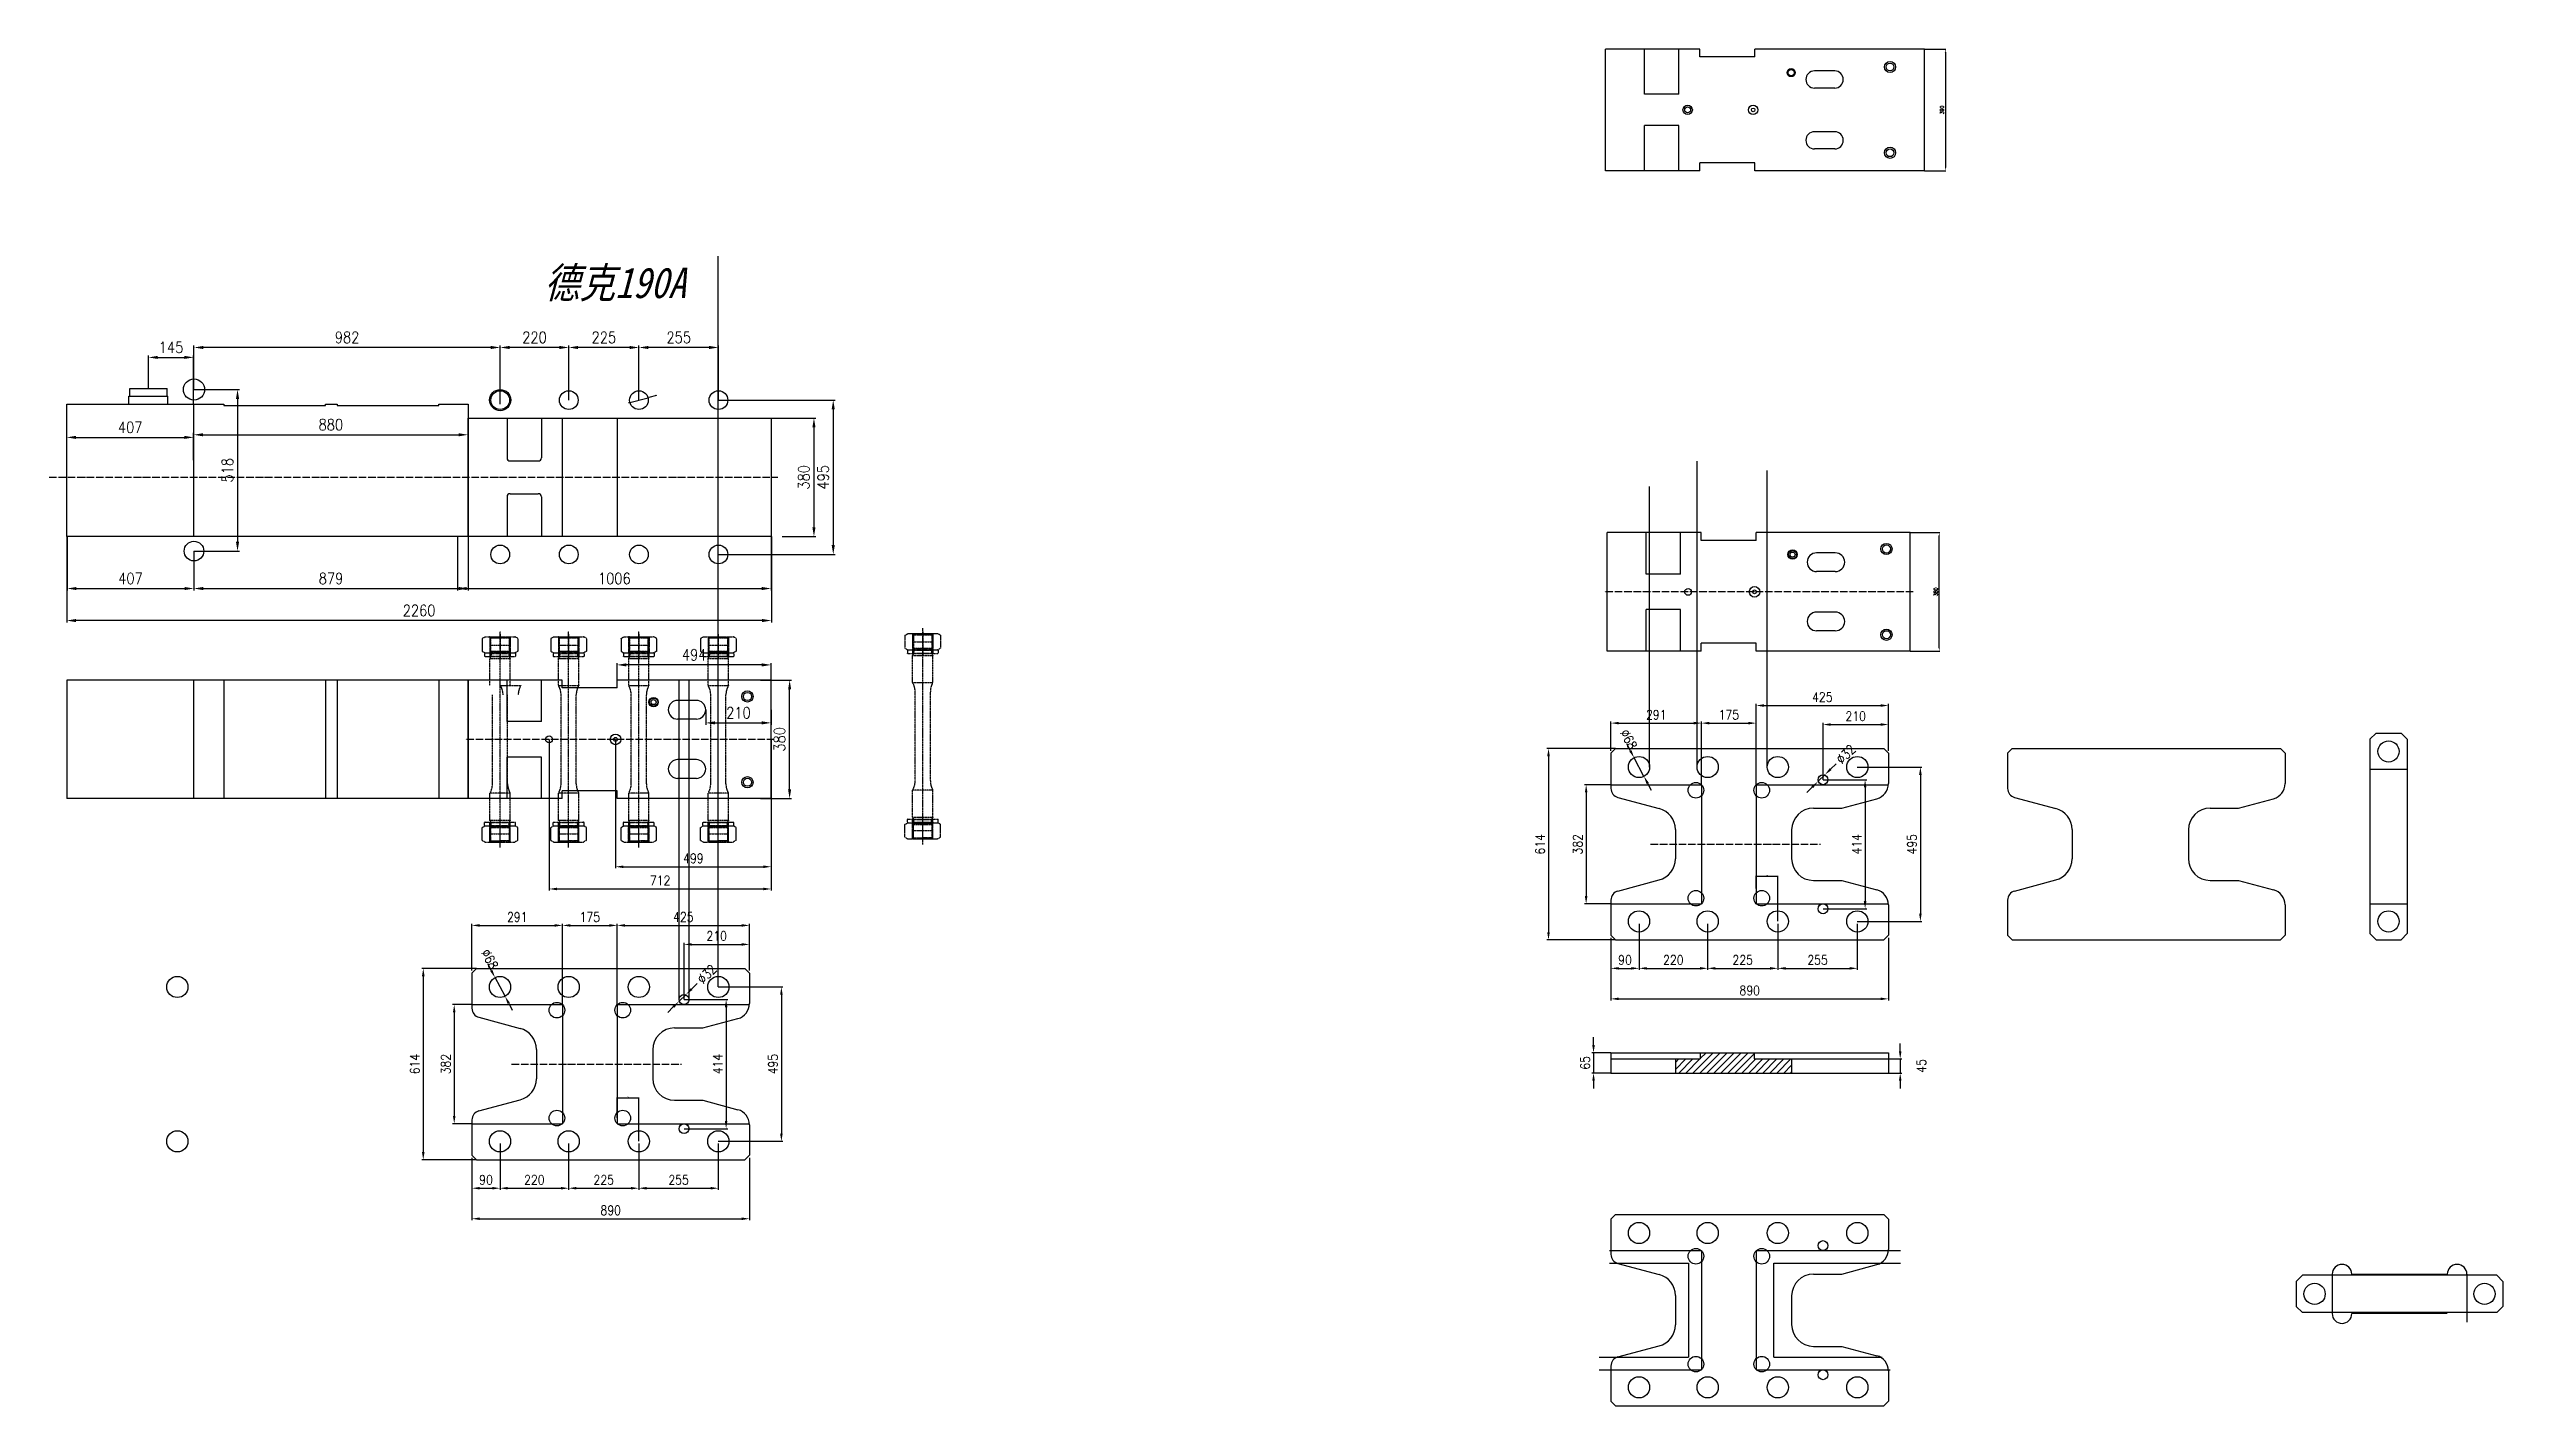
# Model space of a CAD drawing. Header units: millimetres. Extents: x 5342 to 26528, y -1153 to 6041.
# Drawn here: x 5342 to 13211, y 544 to 4895 of the extents above; entities that cross this region are included whole.
import ezdxf

# ---------------------------------------------------------------- set-up
doc = ezdxf.new("R2010")
doc.units = ezdxf.units.MM
doc.linetypes.add('ACAD_ISO04W100', pattern=[30, 24, -3, 0, -3])
doc.linetypes.add('PHANTOM2', pattern=[1.25, 0.625, -0.125, 0.125, -0.125, 0.125, -0.125])
doc.layers.add('4', color=4, linetype='PHANTOM2')
doc.layers.add('7', color=7, linetype='Continuous')
doc.layers.add('AM_5', color=3, linetype='Continuous', lineweight=25)
doc.styles.add('HS', font='romans.shx', dxfattribs={"width": 0.85})
doc.styles.add('ROMANS', font='romans.shx', dxfattribs={"width": 0.85, "oblique": 15, "height": 2.5, "bigfont": 'bigfont.shx'})
doc.styles.get("Standard").update_dxf_attribs({"font": 'arial.ttf'})
doc.dimstyles.new('ISO-25', dxfattribs={"dimtxt": 2.5, "dimasz": 2.5, "dimexe": 1.25, "dimexo": 0.625, "dimtad": 1, "dimtxsty": 'Standard', "dimcen": 2.5, "dimadec": 0, "dimazin": 0, "dimtfac": 1, "dimtmove": 0, "dimatfit": 3, "dimfxl": 1, "dimarcsym": 0})
doc.dimstyles.new('ISO-25$0', dxfattribs={"dimtxt": 2.5, "dimasz": 2.5, "dimexe": 1.25, "dimexo": 0.625, "dimtad": 1, "dimtxsty": 'Standard', "dimcen": 2.5, "dimadec": 0, "dimazin": 0, "dimtfac": 1, "dimtmove": 0, "dimatfit": 3, "dimfxl": 1, "dimarcsym": 0})
doc.dimstyles.new('Standard$0', dxfattribs={"dimscale": 12, "dimtxt": 3, "dimasz": 2.5, "dimexe": 0.5, "dimexo": 0, "dimgap": 1.2, "dimtad": 1, "dimdsep": 46, "dimtxsty": 'HS', "dimcen": 1, "dimclrd": 3, "dimclre": 3, "dimclrt": 4, "dimazin": 2, "dimtfac": 1, "dimtmove": 2, "dimatfit": 1, "dimfxl": 1, "dimtolj": 1, "dimtzin": 0, "dimarcsym": 0})
doc.dimstyles.new('Standard$3', dxfattribs={"dimscale": 12, "dimtxt": 3, "dimasz": 2.5, "dimexe": 0.5, "dimexo": 0, "dimgap": 1.2, "dimtad": 1, "dimdsep": 46, "dimtxsty": 'HS', "dimcen": 1, "dimclrd": 3, "dimclre": 3, "dimclrt": 4, "dimazin": 2, "dimtfac": 1, "dimtmove": 2, "dimatfit": 1, "dimfxl": 1, "dimtolj": 1, "dimtzin": 0, "dimarcsym": 0})

msp = doc.modelspace()

# ---------------------------------------------------------------- texts
at = {"layer": '7', "insert": (6930.167, 4194.083), "char_height": 98, "width": 15366.4, "attachment_point": 1, "style": 'ROMANS'}
msp.add_mtext('{\\fSimSun|b0|i0|c134|p54;德克190A}', dxfattribs=at)

# ---------------------------------------------------------------- blocks, each defined once
blk = doc.blocks.new('*D21')
at = {"color": 3, "linetype": 'ByBlock', "lineweight": -2, "transparency": 16777216}
for p, q in [((6685.9, 3331.3), (6685.9, 3158.7)), ((5806.9, 3284.8), (5806.9, 3158.7)), ((5836.9, 3164.7), (6655.9, 3164.7))]:
    blk.add_line(p, q, dxfattribs=at)
at = {"color": 3, "linetype": 'ByBlock', "transparency": 16777216}
for points in [[(5836.9, 3169.7), (5836.9, 3159.7), (5806.9, 3164.7)], [(6655.9, 3169.7), (6655.9, 3159.7), (6685.9, 3164.7)]]:
    blk.add_solid(points, dxfattribs=at)
at = {"layer": 'Defpoints', "color": 0, "linetype": 'ByBlock', "transparency": 16777216}
for p in [(6685.9, 3331.3), (5806.9, 3284.8), (6685.9, 3164.7)]:
    blk.add_point(p, dxfattribs=at)
at = {"color": 4, "linetype": 'ByBlock', "transparency": 16777216, "insert": (6246.4, 3197.1), "char_height": 36, "attachment_point": 5, "style": 'HS'}
blk.add_mtext('\\A1;879', dxfattribs=at)
blk = doc.blocks.new('*D22')
at = {"color": 3, "linetype": 'ByBlock', "lineweight": -2, "transparency": 16777216}
for p, q in [((6651.9, 3331.3), (6651.9, 3158.7)), ((7657.9, 3331.3), (7657.9, 3158.7)), ((6681.9, 3164.7), (7627.9, 3164.7))]:
    blk.add_line(p, q, dxfattribs=at)
at = {"color": 3, "linetype": 'ByBlock', "transparency": 16777216}
for points in [[(6681.9, 3169.7), (6681.9, 3159.7), (6651.9, 3164.7)], [(7627.9, 3169.7), (7627.9, 3159.7), (7657.9, 3164.7)]]:
    blk.add_solid(points, dxfattribs=at)
at = {"layer": 'Defpoints', "color": 0, "linetype": 'ByBlock', "transparency": 16777216}
for p in [(6651.9, 3331.3), (7657.9, 3331.3), (7657.9, 3164.7)]:
    blk.add_point(p, dxfattribs=at)
at = {"color": 4, "linetype": 'ByBlock', "transparency": 16777216, "insert": (7154.9, 3197.1), "char_height": 36, "attachment_point": 5, "style": 'HS'}
blk.add_mtext('\\A1;1006', dxfattribs=at)
blk = doc.blocks.new('*D23')
at = {"color": 3, "linetype": 'ByBlock', "lineweight": -2, "transparency": 16777216}
for p, q in [((5398.9, 3331.3), (5398.9, 3056)), ((7658.9, 3331.3), (7658.9, 3056)), ((7628.9, 3062), (5428.9, 3062))]:
    blk.add_line(p, q, dxfattribs=at)
at = {"color": 3, "linetype": 'ByBlock', "transparency": 16777216}
for points in [[(5428.9, 3067), (5428.9, 3057), (5398.9, 3062)], [(7628.9, 3067), (7628.9, 3057), (7658.9, 3062)]]:
    blk.add_solid(points, dxfattribs=at)
at = {"layer": 'Defpoints', "color": 0, "linetype": 'ByBlock', "transparency": 16777216}
for p in [(5398.9, 3331.3), (7658.9, 3331.3), (5398.9, 3062)]:
    blk.add_point(p, dxfattribs=at)
at = {"color": 4, "linetype": 'ByBlock', "transparency": 16777216, "insert": (6528.9, 3094.4), "char_height": 36, "attachment_point": 5, "style": 'HS'}
blk.add_mtext('\\A1;2260', dxfattribs=at)
blk = doc.blocks.new('*D15')
at = {"color": 3, "linetype": 'ByBlock', "lineweight": -2, "transparency": 16777216}
for p, q in [((7233.9, 3768.8), (7233.9, 3943.6)), ((7458.9, 3937.6), (7263.9, 3937.6)), ((7488.9, 3768.8), (7488.9, 3943.6))]:
    blk.add_line(p, q, dxfattribs=at)
at = {"color": 3, "linetype": 'ByBlock', "transparency": 16777216}
for points in [[(7263.9, 3942.6), (7263.9, 3932.6), (7233.9, 3937.6)], [(7458.9, 3942.6), (7458.9, 3932.6), (7488.9, 3937.6)]]:
    blk.add_solid(points, dxfattribs=at)
at = {"layer": 'Defpoints', "color": 0, "linetype": 'ByBlock', "transparency": 16777216}
for p in [(7233.9, 3937.6), (7233.9, 3768.8), (7488.9, 3768.8)]:
    blk.add_point(p, dxfattribs=at)
at = {"color": 4, "linetype": 'ByBlock', "transparency": 16777216, "insert": (7361.4, 3970), "char_height": 36, "attachment_point": 5, "style": 'HS'}
blk.add_mtext('\\A1;255', dxfattribs=at)
blk = doc.blocks.new('*D16')
at = {"color": 3, "linetype": 'ByBlock', "lineweight": -2, "transparency": 16777216}
for p, q in [((7008.9, 3768.8), (7008.9, 3943.6)), ((7203.9, 3937.6), (7038.9, 3937.6)), ((7233.9, 3768.8), (7233.9, 3943.6))]:
    blk.add_line(p, q, dxfattribs=at)
at = {"color": 3, "linetype": 'ByBlock', "transparency": 16777216}
for points in [[(7038.9, 3942.6), (7038.9, 3932.6), (7008.9, 3937.6)], [(7203.9, 3942.6), (7203.9, 3932.6), (7233.9, 3937.6)]]:
    blk.add_solid(points, dxfattribs=at)
at = {"layer": 'Defpoints', "color": 0, "linetype": 'ByBlock', "transparency": 16777216}
for p in [(7008.9, 3937.6), (7008.9, 3768.8), (7233.9, 3768.8)]:
    blk.add_point(p, dxfattribs=at)
at = {"color": 4, "linetype": 'ByBlock', "transparency": 16777216, "insert": (7121.4, 3970), "char_height": 36, "attachment_point": 5, "style": 'HS'}
blk.add_mtext('\\A1;225', dxfattribs=at)
blk = doc.blocks.new('*D17')
at = {"color": 3, "linetype": 'ByBlock', "lineweight": -2, "transparency": 16777216}
for p, q in [((6788.9, 3768.8), (6788.9, 3943.6)), ((6978.9, 3937.6), (6818.9, 3937.6)), ((7008.9, 3768.8), (7008.9, 3943.6))]:
    blk.add_line(p, q, dxfattribs=at)
at = {"color": 3, "linetype": 'ByBlock', "transparency": 16777216}
for points in [[(6818.9, 3942.6), (6818.9, 3932.6), (6788.9, 3937.6)], [(6978.9, 3942.6), (6978.9, 3932.6), (7008.9, 3937.6)]]:
    blk.add_solid(points, dxfattribs=at)
at = {"layer": 'Defpoints', "color": 0, "linetype": 'ByBlock', "transparency": 16777216}
for p in [(6788.9, 3937.6), (6788.9, 3768.8), (7008.9, 3768.8)]:
    blk.add_point(p, dxfattribs=at)
at = {"color": 4, "linetype": 'ByBlock', "transparency": 16777216, "insert": (6898.9, 3970), "char_height": 36, "attachment_point": 5, "style": 'HS'}
blk.add_mtext('\\A1;220', dxfattribs=at)
blk = doc.blocks.new('*D18')
at = {"color": 3, "linetype": 'ByBlock', "lineweight": -2, "transparency": 16777216}
for p, q in [((7488.9, 3768.8), (7862.9, 3768.8)), ((7856.9, 3738.8), (7856.9, 3303.8)), ((7488.9, 3273.8), (7862.9, 3273.8))]:
    blk.add_line(p, q, dxfattribs=at)
at = {"color": 3, "linetype": 'ByBlock', "transparency": 16777216}
for points in [[(7851.9, 3738.8), (7861.9, 3738.8), (7856.9, 3768.8)], [(7851.9, 3303.8), (7861.9, 3303.8), (7856.9, 3273.8)]]:
    blk.add_solid(points, dxfattribs=at)
at = {"layer": 'Defpoints', "color": 0, "linetype": 'ByBlock', "transparency": 16777216}
for p in [(7488.9, 3768.8), (7488.9, 3273.8), (7856.9, 3273.8)]:
    blk.add_point(p, dxfattribs=at)
at = {"color": 4, "linetype": 'ByBlock', "transparency": 16777216, "insert": (7824.5, 3521.3), "char_height": 36, "attachment_point": 5, "rotation": 90, "style": 'HS'}
blk.add_mtext('\\A1;495', dxfattribs=at)
blk = doc.blocks.new('*D19')
at = {"color": 3, "linetype": 'ByBlock', "lineweight": -2, "transparency": 16777216}
for p, q in [((5806.9, 3802.8), (5806.9, 3943.6)), ((6758.9, 3937.6), (5836.9, 3937.6)), ((6788.9, 3756.3), (6788.9, 3943.6))]:
    blk.add_line(p, q, dxfattribs=at)
at = {"color": 3, "linetype": 'ByBlock', "transparency": 16777216}
for points in [[(5836.9, 3942.6), (5836.9, 3932.6), (5806.9, 3937.6)], [(6758.9, 3942.6), (6758.9, 3932.6), (6788.9, 3937.6)]]:
    blk.add_solid(points, dxfattribs=at)
at = {"layer": 'Defpoints', "color": 0, "linetype": 'ByBlock', "transparency": 16777216}
for p in [(5806.9, 3937.6), (5806.9, 3802.8), (6788.9, 3756.3)]:
    blk.add_point(p, dxfattribs=at)
at = {"color": 4, "linetype": 'ByBlock', "transparency": 16777216, "insert": (6297.9, 3970), "char_height": 36, "attachment_point": 5, "style": 'HS'}
blk.add_mtext('\\A1;982', dxfattribs=at)
blk = doc.blocks.new('*D20')
at = {"color": 3, "linetype": 'ByBlock', "lineweight": -2, "transparency": 16777216}
for p, q in [((7623.9, 2871), (7723.1, 2871)), ((7717.1, 2521), (7717.1, 2841)), ((7623.9, 2491), (7723.1, 2491))]:
    blk.add_line(p, q, dxfattribs=at)
at = {"color": 3, "linetype": 'ByBlock', "transparency": 16777216}
for points in [[(7712.1, 2841), (7722.1, 2841), (7717.1, 2871)], [(7712.1, 2521), (7722.1, 2521), (7717.1, 2491)]]:
    blk.add_solid(points, dxfattribs=at)
at = {"layer": 'Defpoints', "color": 0, "linetype": 'ByBlock', "transparency": 16777216}
for p in [(7623.9, 2871), (7717.1, 2871), (7623.9, 2491)]:
    blk.add_point(p, dxfattribs=at)
at = {"color": 4, "linetype": 'ByBlock', "transparency": 16777216, "insert": (7684.7, 2681), "char_height": 36, "attachment_point": 5, "rotation": 90, "style": 'HS'}
blk.add_mtext('\\A1;380', dxfattribs=at)
blk = doc.blocks.new('*D51')
at = {"color": 3, "linetype": 'ByBlock', "lineweight": -2, "transparency": 16777216}
for p, q in [((7657.9, 3711.3), (7801.1, 3711.3)), ((7795.1, 3681.3), (7795.1, 3361.3)), ((7692.9, 3331.3), (7801.1, 3331.3))]:
    blk.add_line(p, q, dxfattribs=at)
at = {"color": 3, "linetype": 'ByBlock', "transparency": 16777216}
for points in [[(7790.1, 3681.3), (7800.1, 3681.3), (7795.1, 3711.3)], [(7790.1, 3361.3), (7800.1, 3361.3), (7795.1, 3331.3)]]:
    blk.add_solid(points, dxfattribs=at)
at = {"layer": 'Defpoints', "color": 0, "linetype": 'ByBlock', "transparency": 16777216}
for p in [(7657.9, 3711.3), (7692.9, 3331.3), (7795.1, 3331.3)]:
    blk.add_point(p, dxfattribs=at)
at = {"color": 4, "linetype": 'ByBlock', "transparency": 16777216, "insert": (7762.7, 3521.3), "char_height": 36, "attachment_point": 5, "rotation": 90, "style": 'HS'}
blk.add_mtext('\\A1;380', dxfattribs=at)
blk = doc.blocks.new('*D52')
at = {"color": 3, "linetype": 'ByBlock', "lineweight": -2, "transparency": 16777216}
for p, q in [((5399.9, 3331.3), (5399.9, 3158.7)), ((5806.9, 3284.8), (5806.9, 3158.7)), ((5429.9, 3164.7), (5776.9, 3164.7))]:
    blk.add_line(p, q, dxfattribs=at)
at = {"color": 3, "linetype": 'ByBlock', "transparency": 16777216}
for points in [[(5429.9, 3169.7), (5429.9, 3159.7), (5399.9, 3164.7)], [(5776.9, 3169.7), (5776.9, 3159.7), (5806.9, 3164.7)]]:
    blk.add_solid(points, dxfattribs=at)
at = {"layer": 'Defpoints', "color": 0, "linetype": 'ByBlock', "transparency": 16777216}
for p in [(5399.9, 3331.3), (5806.9, 3284.8), (5806.9, 3164.7)]:
    blk.add_point(p, dxfattribs=at)
at = {"color": 4, "linetype": 'ByBlock', "transparency": 16777216, "insert": (5603.4, 3197.1), "char_height": 36, "attachment_point": 5, "style": 'HS'}
blk.add_mtext('\\A1;407', dxfattribs=at)
blk = doc.blocks.new('*D53')
at = {"color": 3, "linetype": 'ByBlock', "lineweight": -2, "transparency": 16777216}
for p, q in [((5806.9, 3802.8), (5952.6, 3802.8)), ((5946.6, 3772.8), (5946.6, 3314.8)), ((5806.9, 3284.8), (5952.6, 3284.8))]:
    blk.add_line(p, q, dxfattribs=at)
at = {"color": 3, "linetype": 'ByBlock', "transparency": 16777216}
for points in [[(5941.6, 3772.8), (5951.6, 3772.8), (5946.6, 3802.8)], [(5941.6, 3314.8), (5951.6, 3314.8), (5946.6, 3284.8)]]:
    blk.add_solid(points, dxfattribs=at)
at = {"layer": 'Defpoints', "color": 0, "linetype": 'ByBlock', "transparency": 16777216}
for p in [(5806.9, 3802.8), (5806.9, 3284.8), (5946.6, 3284.8)]:
    blk.add_point(p, dxfattribs=at)
at = {"color": 4, "linetype": 'ByBlock', "transparency": 16777216, "insert": (5914.2, 3543.8), "char_height": 36, "attachment_point": 5, "rotation": 90, "style": 'HS'}
blk.add_mtext('\\A1;518', dxfattribs=at)
blk = doc.blocks.new('*D79')
at = {"layer": '7', "color": 3, "lineweight": -2, "transparency": 16777216}
for p, q in [((6698.4, 1339.6), (6698.4, 1236.7)), ((6788.4, 1384.6), (6788.4, 1236.7)), ((6723.4, 1241.7), (6763.4, 1241.7))]:
    blk.add_line(p, q, dxfattribs=at)
at = {"layer": '7', "color": 3, "transparency": 16777216}
for points in [[(6723.4, 1245.8), (6723.4, 1237.5), (6698.4, 1241.7)], [(6763.4, 1245.8), (6763.4, 1237.5), (6788.4, 1241.7)]]:
    blk.add_solid(points, dxfattribs=at)
at = {"layer": 'Defpoints', "color": 0, "transparency": 16777216}
for p in [(6698.4, 1339.6), (6788.4, 1384.6), (6788.4, 1241.7)]:
    blk.add_point(p, dxfattribs=at)
at = {"layer": '7', "color": 4, "transparency": 16777216, "insert": (6743.4, 1268.7), "char_height": 30, "attachment_point": 5, "style": 'HS'}
blk.add_mtext('\\A1;90', dxfattribs=at)
blk = doc.blocks.new('*D80')
at = {"layer": '7', "color": 3, "lineweight": -2, "transparency": 16777216}
for p, q in [((7008.4, 1384.6), (7008.4, 1236.7)), ((7233.4, 1384.6), (7233.4, 1236.7)), ((7033.4, 1241.7), (7208.4, 1241.7))]:
    blk.add_line(p, q, dxfattribs=at)
at = {"layer": '7', "color": 3, "transparency": 16777216}
for points in [[(7033.4, 1245.8), (7033.4, 1237.5), (7008.4, 1241.7)], [(7208.4, 1245.8), (7208.4, 1237.5), (7233.4, 1241.7)]]:
    blk.add_solid(points, dxfattribs=at)
at = {"layer": 'Defpoints', "color": 0, "transparency": 16777216}
for p in [(7008.4, 1384.6), (7233.4, 1384.6), (7233.4, 1241.7)]:
    blk.add_point(p, dxfattribs=at)
at = {"layer": '7', "color": 4, "transparency": 16777216, "insert": (7120.9, 1268.7), "char_height": 30, "attachment_point": 5, "style": 'HS'}
blk.add_mtext('\\A1;225', dxfattribs=at)
blk = doc.blocks.new('*D81')
at = {"layer": '7', "color": 3, "lineweight": -2, "transparency": 16777216}
for p, q in [((7233.4, 1384.6), (7233.4, 1236.7)), ((7488.4, 1384.6), (7488.4, 1236.7)), ((7258.4, 1241.7), (7463.4, 1241.7))]:
    blk.add_line(p, q, dxfattribs=at)
at = {"layer": '7', "color": 3, "transparency": 16777216}
for points in [[(7258.4, 1245.8), (7258.4, 1237.5), (7233.4, 1241.7)], [(7463.4, 1245.8), (7463.4, 1237.5), (7488.4, 1241.7)]]:
    blk.add_solid(points, dxfattribs=at)
at = {"layer": 'Defpoints', "color": 0, "transparency": 16777216}
for p in [(7233.4, 1384.6), (7488.4, 1384.6), (7488.4, 1241.7)]:
    blk.add_point(p, dxfattribs=at)
at = {"layer": '7', "color": 4, "transparency": 16777216, "insert": (7360.9, 1268.7), "char_height": 30, "attachment_point": 5, "style": 'HS'}
blk.add_mtext('\\A1;255', dxfattribs=at)
blk = doc.blocks.new('*D82')
at = {"layer": '7', "color": 3, "lineweight": -2, "transparency": 16777216}
for p, q in [((6698.4, 1339.6), (6698.4, 1138.8)), ((7588.4, 1339.6), (7588.4, 1138.8)), ((6723.4, 1143.8), (7563.4, 1143.8))]:
    blk.add_line(p, q, dxfattribs=at)
at = {"layer": '7', "color": 3, "transparency": 16777216}
for points in [[(6723.4, 1148), (6723.4, 1139.7), (6698.4, 1143.8)], [(7563.4, 1148), (7563.4, 1139.7), (7588.4, 1143.8)]]:
    blk.add_solid(points, dxfattribs=at)
at = {"layer": 'Defpoints', "color": 0, "transparency": 16777216}
for p in [(6698.4, 1339.6), (7588.4, 1339.6), (7588.4, 1143.8)]:
    blk.add_point(p, dxfattribs=at)
at = {"layer": '7', "color": 4, "transparency": 16777216, "insert": (7143.4, 1170.8), "char_height": 30, "attachment_point": 5, "style": 'HS'}
blk.add_mtext('\\A1;890', dxfattribs=at)
blk = doc.blocks.new('*D83')
at = {"layer": '7', "color": 3, "lineweight": -2, "transparency": 16777216}
for p, q in [((7402.7, 1880.3), (7420.6, 1897.8)), ((7344.1, 1822.9), (7326.3, 1805.4)), ((7362, 1840.4), (7384.9, 1862.8))]:
    blk.add_line(p, q, dxfattribs=at)
at = {"layer": '7', "color": 3, "transparency": 16777216}
for points in [[(7341.2, 1825.9), (7347.1, 1819.9), (7362, 1840.4)], [(7399.8, 1883.3), (7405.6, 1877.3), (7384.9, 1862.8)]]:
    blk.add_solid(points, dxfattribs=at)
at = {"layer": 'Defpoints', "color": 0, "transparency": 16777216}
for p in [(7362, 1840.4), (7384.9, 1862.8)]:
    blk.add_point(p, dxfattribs=at)
at = {"layer": '7', "color": 4, "transparency": 16777216, "insert": (7451.7, 1928.3), "char_height": 30, "attachment_point": 5, "rotation": 44.42429, "style": 'HS'}
blk.add_mtext('\\A1;∅32', dxfattribs=at)
blk = doc.blocks.new('*D84')
at = {"layer": '7', "color": 3, "lineweight": -2, "transparency": 16777216}
for p, q in [((6788.4, 1384.6), (6788.4, 1236.7)), ((7008.4, 1384.6), (7008.4, 1236.7)), ((6813.4, 1241.7), (6983.4, 1241.7))]:
    blk.add_line(p, q, dxfattribs=at)
at = {"layer": '7', "color": 3, "transparency": 16777216}
for points in [[(6813.4, 1245.8), (6813.4, 1237.5), (6788.4, 1241.7)], [(6983.4, 1245.8), (6983.4, 1237.5), (7008.4, 1241.7)]]:
    blk.add_solid(points, dxfattribs=at)
at = {"layer": 'Defpoints', "color": 0, "transparency": 16777216}
for p in [(6788.4, 1384.6), (7008.4, 1384.6), (7008.4, 1241.7)]:
    blk.add_point(p, dxfattribs=at)
at = {"layer": '7', "color": 4, "transparency": 16777216, "insert": (6898.4, 1268.7), "char_height": 30, "attachment_point": 5, "style": 'HS'}
blk.add_mtext('\\A1;220', dxfattribs=at)
blk = doc.blocks.new('*D85')
at = {"layer": '7', "color": 3, "lineweight": -2, "transparency": 16777216}
for p, q in [((7378.4, 1846.6), (7378.4, 2028.5)), ((7403.4, 2023.5), (7563.4, 2023.5)), ((7588.4, 1939.6), (7588.4, 2028.5))]:
    blk.add_line(p, q, dxfattribs=at)
at = {"layer": '7', "color": 3, "transparency": 16777216}
for points in [[(7403.4, 2027.6), (7403.4, 2019.3), (7378.4, 2023.5)], [(7563.4, 2027.6), (7563.4, 2019.3), (7588.4, 2023.5)]]:
    blk.add_solid(points, dxfattribs=at)
at = {"layer": 'Defpoints', "color": 0, "transparency": 16777216}
for p in [(7588.4, 2023.5), (7588.4, 1939.6), (7378.4, 1846.6)]:
    blk.add_point(p, dxfattribs=at)
at = {"layer": '7', "color": 4, "transparency": 16777216, "insert": (7483.4, 2050.5), "char_height": 30, "attachment_point": 5, "style": 'HS'}
blk.add_mtext('\\A1;210', dxfattribs=at)
blk = doc.blocks.new('*D86')
at = {"layer": '7', "color": 3, "lineweight": -2, "transparency": 16777216}
for p, q in [((6988.9, 1830.6), (6988.9, 2089.4)), ((7013.9, 2084.4), (7138.9, 2084.4)), ((7163.9, 1830.6), (7163.9, 2089.4))]:
    blk.add_line(p, q, dxfattribs=at)
at = {"layer": '7', "color": 3, "transparency": 16777216}
for points in [[(7013.9, 2088.6), (7013.9, 2080.2), (6988.9, 2084.4)], [(7138.9, 2088.6), (7138.9, 2080.2), (7163.9, 2084.4)]]:
    blk.add_solid(points, dxfattribs=at)
at = {"layer": 'Defpoints', "color": 0, "transparency": 16777216}
for p in [(7163.9, 2084.4), (6988.9, 1830.6), (7163.9, 1830.6)]:
    blk.add_point(p, dxfattribs=at)
at = {"layer": '7', "color": 4, "transparency": 16777216, "insert": (7076.4, 2111.4), "char_height": 30, "attachment_point": 5, "style": 'HS'}
blk.add_mtext('\\A1;175', dxfattribs=at)
blk = doc.blocks.new('*D87')
at = {"layer": '7', "color": 3, "lineweight": -2, "transparency": 16777216}
for p, q in [((6760.8, 1939.2), (6749, 1961.3)), ((6804.4, 1857.1), (6772.5, 1917.1)), ((6816.1, 1835), (6827.8, 1812.9))]:
    blk.add_line(p, q, dxfattribs=at)
at = {"layer": '7', "color": 3, "transparency": 16777216}
for points in [[(6764.4, 1941.2), (6757.1, 1937.3), (6772.5, 1917.1)], [(6819.8, 1837), (6812.4, 1833.1), (6804.4, 1857.1)]]:
    blk.add_solid(points, dxfattribs=at)
at = {"layer": 'Defpoints', "color": 0, "transparency": 16777216}
for p in [(6772.5, 1917.1), (6804.4, 1857.1)]:
    blk.add_point(p, dxfattribs=at)
at = {"layer": '7', "color": 4, "transparency": 16777216, "insert": (6755.3, 1976.1), "char_height": 30, "attachment_point": 5, "rotation": 297.97072, "style": 'HS'}
blk.add_mtext('\\A1;∅68', dxfattribs=at)
blk = doc.blocks.new('*D88')
at = {"layer": '7', "color": 3, "lineweight": -2, "transparency": 16777216}
for p, q in [((6698.4, 1939.6), (6698.4, 2089.4)), ((6723.4, 2084.4), (6963.9, 2084.4)), ((6988.9, 1830.6), (6988.9, 2089.4))]:
    blk.add_line(p, q, dxfattribs=at)
at = {"layer": '7', "color": 3, "transparency": 16777216}
for points in [[(6723.4, 2088.6), (6723.4, 2080.2), (6698.4, 2084.4)], [(6963.9, 2088.6), (6963.9, 2080.2), (6988.9, 2084.4)]]:
    blk.add_solid(points, dxfattribs=at)
at = {"layer": 'Defpoints', "color": 0, "transparency": 16777216}
for p in [(6988.9, 2084.4), (6698.4, 1939.6), (6988.9, 1830.6)]:
    blk.add_point(p, dxfattribs=at)
at = {"layer": '7', "color": 4, "transparency": 16777216, "insert": (6843.7, 2111.4), "char_height": 30, "attachment_point": 5, "style": 'HS'}
blk.add_mtext('\\A1;291', dxfattribs=at)
blk = doc.blocks.new('*D89')
at = {"layer": '7', "color": 3, "lineweight": -2, "transparency": 16777216}
for p, q in [((7163.9, 1830.6), (7163.9, 2089.4)), ((7188.9, 2084.4), (7563.4, 2084.4)), ((7588.4, 1939.6), (7588.4, 2089.4))]:
    blk.add_line(p, q, dxfattribs=at)
at = {"layer": '7', "color": 3, "transparency": 16777216}
for points in [[(7188.9, 2088.6), (7188.9, 2080.2), (7163.9, 2084.4)], [(7563.4, 2088.6), (7563.4, 2080.2), (7588.4, 2084.4)]]:
    blk.add_solid(points, dxfattribs=at)
at = {"layer": 'Defpoints', "color": 0, "transparency": 16777216}
for p in [(7588.4, 2084.4), (7588.4, 1939.6), (7163.9, 1830.6)]:
    blk.add_point(p, dxfattribs=at)
at = {"layer": '7', "color": 4, "transparency": 16777216, "insert": (7376.2, 2111.4), "char_height": 30, "attachment_point": 5, "style": 'HS'}
blk.add_mtext('\\A1;425', dxfattribs=at)
blk = doc.blocks.new('*D91')
at = {"layer": '7', "color": 3, "lineweight": -2, "transparency": 16777216}
for p, q in [((7488.4, 1887.1), (7695.7, 1887.1)), ((7690.7, 1862.1), (7690.7, 1417.1)), ((7488.4, 1392.1), (7695.7, 1392.1))]:
    blk.add_line(p, q, dxfattribs=at)
at = {"layer": '7', "color": 3, "transparency": 16777216}
for points in [[(7686.5, 1862.1), (7694.8, 1862.1), (7690.7, 1887.1)], [(7686.5, 1417.1), (7694.8, 1417.1), (7690.7, 1392.1)]]:
    blk.add_solid(points, dxfattribs=at)
at = {"layer": 'Defpoints', "color": 0, "transparency": 16777216}
for p in [(7488.4, 1887.1), (7488.4, 1392.1), (7690.7, 1392.1)]:
    blk.add_point(p, dxfattribs=at)
at = {"layer": '7', "color": 4, "transparency": 16777216, "insert": (7663.7, 1639.6), "char_height": 30, "attachment_point": 5, "rotation": 90, "style": 'HS'}
blk.add_mtext('\\A1;495', dxfattribs=at)
blk = doc.blocks.new('*D92')
at = {"layer": '7', "color": 3, "lineweight": -2, "transparency": 16777216}
for p, q in [((6698.4, 1830.6), (6636.5, 1830.6)), ((6641.5, 1805.6), (6641.5, 1473.6)), ((6698.4, 1448.6), (6636.5, 1448.6))]:
    blk.add_line(p, q, dxfattribs=at)
at = {"layer": '7', "color": 3, "transparency": 16777216}
for points in [[(6637.3, 1805.6), (6645.6, 1805.6), (6641.5, 1830.6)], [(6637.3, 1473.6), (6645.6, 1473.6), (6641.5, 1448.6)]]:
    blk.add_solid(points, dxfattribs=at)
at = {"layer": 'Defpoints', "color": 0, "transparency": 16777216}
for p in [(6698.4, 1830.6), (6641.5, 1448.6), (6698.4, 1448.6)]:
    blk.add_point(p, dxfattribs=at)
at = {"layer": '7', "color": 4, "transparency": 16777216, "insert": (6614.5, 1639.6), "char_height": 30, "attachment_point": 5, "rotation": 90, "style": 'HS'}
blk.add_mtext('\\A1;382', dxfattribs=at)
blk = doc.blocks.new('*D90')
at = {"layer": '7', "color": 3, "lineweight": -2, "transparency": 16777216}
for p, q in [((6713.4, 1946.6), (6537.2, 1946.6)), ((6542.2, 1921.6), (6542.2, 1357.6)), ((6713.4, 1332.6), (6537.2, 1332.6))]:
    blk.add_line(p, q, dxfattribs=at)
at = {"layer": '7', "color": 3, "transparency": 16777216}
for points in [[(6538.1, 1921.6), (6546.4, 1921.6), (6542.2, 1946.6)], [(6538.1, 1357.6), (6546.4, 1357.6), (6542.2, 1332.6)]]:
    blk.add_solid(points, dxfattribs=at)
at = {"layer": 'Defpoints', "color": 0, "transparency": 16777216}
for p in [(6713.4, 1946.6), (6542.2, 1332.6), (6713.4, 1332.6)]:
    blk.add_point(p, dxfattribs=at)
at = {"layer": '7', "color": 4, "transparency": 16777216, "insert": (6515.2, 1639.6), "char_height": 30, "attachment_point": 5, "rotation": 90, "style": 'HS'}
blk.add_mtext('\\A1;614', dxfattribs=at)
blk = doc.blocks.new('*D93')
at = {"layer": '7', "color": 3, "lineweight": -2, "transparency": 16777216}
for p, q in [((7378.4, 1846.6), (7518.5, 1846.6)), ((7513.5, 1821.6), (7513.5, 1457.6)), ((7378.4, 1432.6), (7518.5, 1432.6))]:
    blk.add_line(p, q, dxfattribs=at)
at = {"layer": '7', "color": 3, "transparency": 16777216}
for points in [[(7509.3, 1821.6), (7517.6, 1821.6), (7513.5, 1846.6)], [(7509.3, 1457.6), (7517.6, 1457.6), (7513.5, 1432.6)]]:
    blk.add_solid(points, dxfattribs=at)
at = {"layer": 'Defpoints', "color": 0, "transparency": 16777216}
for p in [(7378.4, 1846.6), (7378.4, 1432.6), (7513.5, 1432.6)]:
    blk.add_point(p, dxfattribs=at)
at = {"layer": '7', "color": 4, "transparency": 16777216, "insert": (7486.5, 1639.6), "char_height": 30, "attachment_point": 5, "rotation": 90, "style": 'HS'}
blk.add_mtext('\\A1;414', dxfattribs=at)
blk = doc.blocks.new('*D97')
at = {"color": 0, "lineweight": -2, "transparency": 16777216}
for p, q in [((7290, 3783.5), (7265.4, 3777.1)), ((7202.5, 3760.6), (7200.1, 3760)), ((7204.9, 3761.3), (7263, 3776.4))]:
    blk.add_line(p, q, dxfattribs=at)
at = {"color": 0, "transparency": 16777216}
for points in [[(7265.3, 3777.5), (7265.5, 3776.6), (7263, 3776.4)], [(7202.4, 3761), (7202.6, 3760.2), (7204.9, 3761.3)]]:
    blk.add_solid(points, dxfattribs=at)
at = {"layer": 'Defpoints', "color": 0, "transparency": 16777216}
for p in [(7204.9, 3761.3), (7263, 3776.4)]:
    blk.add_point(p, dxfattribs=at)
at = {"color": 0, "transparency": 16777216, "insert": (7285.8, 3784.4), "char_height": 2.5, "attachment_point": 5, "rotation": 14.62792}
blk.add_mtext('∅60', dxfattribs=at)
blk = doc.blocks.new('RK200-SBN1')
at = {"layer": '4', "color": 2}
for p, q in [((52, 0), (-7, 0)), ((4.7, 49.1), (0, 41)), ((0, 41), (0, -41)), ((3, 26.1), (0, 29.1)), ((44.1, 28.2), (0.9, 28.2)), ((3, 26.1), (42, 26.1)), ((3, 26.1), (3, 0)), ((3, -26.1), (3, 0)), ((40.3, 49.1), (4.7, 49.1)), ((40.3, 49.1), (45, 41)), ((42, 26.1), (45, 29.1)), ((42, 26.1), (42, 0)), ((42, -26.1), (42, 0)), ((45, 41), (45, -41)), ((3, -26.1), (0, -29.1)), ((4.7, -49.1), (0, -41)), ((44.1, -28.2), (0.9, -28.2)), ((3, -26.1), (42, -26.1)), ((40.3, -49.1), (4.7, -49.1)), ((40.3, -49.1), (45, -41)), ((42, -26.1), (45, -29.1))]:
    blk.add_line(p, q, dxfattribs=at)
blk = doc.blocks.new('RK500-SNW')
at = {"layer": '4', "color": 6}
for p, q in [((17, 0), (-7, 0)), ((0, 41.5), (1, 42.5)), ((0, 41.5), (0, -41.5)), ((1, 28), (0, 29)), ((9, 42.5), (1, 42.5)), ((1, 28), (1, -28)), ((9, 28), (1, 28)), ((9, 42.5), (10, 41.5)), ((9, 28), (10, 29)), ((9, 28), (9, -28)), ((10, 41.5), (10, -41.5)), ((1, -28), (0, -29)), ((1, -42.5), (0, -41.5)), ((9, -28), (1, -28)), ((9, -42.5), (1, -42.5)), ((9, -28), (10, -29)), ((10, -41.5), (9, -42.5))]:
    blk.add_line(p, q, dxfattribs=at)
blk = doc.blocks.new('*D111')
at = {"color": 3, "linetype": 'ByBlock', "lineweight": -2, "transparency": 16777216}
for p, q in [((5805.9, 3576.1), (5805.9, 3663.7)), ((5835.9, 3657.7), (6655.9, 3657.7)), ((6685.9, 3576.1), (6685.9, 3663.7))]:
    blk.add_line(p, q, dxfattribs=at)
at = {"color": 3, "linetype": 'ByBlock', "transparency": 16777216}
for points in [[(5835.9, 3662.7), (5835.9, 3652.7), (5805.9, 3657.7)], [(6655.9, 3662.7), (6655.9, 3652.7), (6685.9, 3657.7)]]:
    blk.add_solid(points, dxfattribs=at)
at = {"layer": 'Defpoints', "color": 0, "linetype": 'ByBlock', "transparency": 16777216}
for p in [(6685.9, 3657.7), (5805.9, 3576.1), (6685.9, 3576.1)]:
    blk.add_point(p, dxfattribs=at)
at = {"color": 4, "linetype": 'ByBlock', "transparency": 16777216, "insert": (6245.9, 3690.1), "char_height": 36, "attachment_point": 5, "style": 'HS'}
blk.add_mtext('\\A1;880', dxfattribs=at)
blk = doc.blocks.new('*D112')
at = {"color": 3, "linetype": 'ByBlock', "lineweight": -2, "transparency": 16777216}
for p, q in [((5398.9, 3580.3), (5398.9, 3655.3)), ((5428.9, 3649.3), (5775.9, 3649.3)), ((5805.9, 3580.3), (5805.9, 3655.3))]:
    blk.add_line(p, q, dxfattribs=at)
at = {"color": 3, "linetype": 'ByBlock', "transparency": 16777216}
for points in [[(5428.9, 3654.3), (5428.9, 3644.3), (5398.9, 3649.3)], [(5775.9, 3654.3), (5775.9, 3644.3), (5805.9, 3649.3)]]:
    blk.add_solid(points, dxfattribs=at)
at = {"layer": 'Defpoints', "color": 0, "linetype": 'ByBlock', "transparency": 16777216}
for p in [(5805.9, 3649.3), (5398.9, 3580.3), (5805.9, 3580.3)]:
    blk.add_point(p, dxfattribs=at)
at = {"color": 4, "linetype": 'ByBlock', "transparency": 16777216, "insert": (5602.4, 3681.7), "char_height": 36, "attachment_point": 5, "style": 'HS'}
blk.add_mtext('\\A1;407', dxfattribs=at)
blk = doc.blocks.new('*D113')
at = {"color": 3, "linetype": 'ByBlock', "lineweight": -2, "transparency": 16777216}
for p, q in [((5660.9, 3806.3), (5660.9, 3911.8)), ((5690.9, 3905.8), (5775.9, 3905.8)), ((5805.9, 3756.3), (5805.9, 3911.8))]:
    blk.add_line(p, q, dxfattribs=at)
at = {"color": 3, "linetype": 'ByBlock', "transparency": 16777216}
for points in [[(5690.9, 3910.8), (5690.9, 3900.8), (5660.9, 3905.8)], [(5775.9, 3910.8), (5775.9, 3900.8), (5805.9, 3905.8)]]:
    blk.add_solid(points, dxfattribs=at)
at = {"layer": 'Defpoints', "color": 0, "linetype": 'ByBlock', "transparency": 16777216}
for p in [(5805.9, 3905.8), (5660.9, 3806.3), (5805.9, 3756.3)]:
    blk.add_point(p, dxfattribs=at)
at = {"color": 4, "linetype": 'ByBlock', "transparency": 16777216, "insert": (5733.4, 3938.2), "char_height": 36, "attachment_point": 5, "style": 'HS'}
blk.add_mtext('\\A1;145', dxfattribs=at)
blk = doc.blocks.new('*D114')
at = {"color": 3, "linetype": 'ByBlock', "lineweight": -2, "transparency": 16777216}
for p, q in [((7447.9, 2776), (7447.9, 2727.9)), ((7657.9, 2776), (7657.9, 2727.9)), ((7477.9, 2733.9), (7627.9, 2733.9))]:
    blk.add_line(p, q, dxfattribs=at)
at = {"color": 3, "linetype": 'ByBlock', "transparency": 16777216}
for points in [[(7477.9, 2738.9), (7477.9, 2728.9), (7447.9, 2733.9)], [(7627.9, 2738.9), (7627.9, 2728.9), (7657.9, 2733.9)]]:
    blk.add_solid(points, dxfattribs=at)
at = {"layer": 'Defpoints', "color": 0, "linetype": 'ByBlock', "transparency": 16777216}
for p in [(7447.9, 2776), (7657.9, 2776), (7657.9, 2733.9)]:
    blk.add_point(p, dxfattribs=at)
at = {"color": 4, "linetype": 'ByBlock', "transparency": 16777216, "insert": (7552.9, 2766.3), "char_height": 36, "attachment_point": 5, "style": 'HS'}
blk.add_mtext('\\A1;210', dxfattribs=at)
blk = doc.blocks.new('*D115')
at = {"color": 3, "linetype": 'ByBlock', "lineweight": -2, "transparency": 16777216}
for p, q in [((7163.9, 2871), (7163.9, 2925.8)), ((7627.9, 2919.8), (7193.9, 2919.8)), ((7657.9, 2871), (7657.9, 2925.8))]:
    blk.add_line(p, q, dxfattribs=at)
at = {"color": 3, "linetype": 'ByBlock', "transparency": 16777216}
for points in [[(7193.9, 2924.8), (7193.9, 2914.8), (7163.9, 2919.8)], [(7627.9, 2924.8), (7627.9, 2914.8), (7657.9, 2919.8)]]:
    blk.add_solid(points, dxfattribs=at)
at = {"layer": 'Defpoints', "color": 0, "linetype": 'ByBlock', "transparency": 16777216}
for p in [(7163.9, 2919.8), (7163.9, 2871), (7657.9, 2871)]:
    blk.add_point(p, dxfattribs=at)
at = {"color": 4, "linetype": 'ByBlock', "transparency": 16777216, "insert": (7410.9, 2952.2), "char_height": 36, "attachment_point": 5, "style": 'HS'}
blk.add_mtext('\\A1;494', dxfattribs=at)
blk = doc.blocks.new('*D116')
at = {"layer": '7', "color": 3, "lineweight": -2, "transparency": 16777216}
for p, q in [((7158.9, 2681), (7158.9, 2267.5)), ((7657.9, 2491), (7657.9, 2267.5)), ((7183.9, 2272.5), (7632.9, 2272.5))]:
    blk.add_line(p, q, dxfattribs=at)
at = {"layer": '7', "color": 3, "transparency": 16777216}
for points in [[(7183.9, 2276.6), (7183.9, 2268.3), (7158.9, 2272.5)], [(7632.9, 2276.6), (7632.9, 2268.3), (7657.9, 2272.5)]]:
    blk.add_solid(points, dxfattribs=at)
at = {"layer": 'Defpoints', "color": 0, "transparency": 16777216}
for p in [(7158.9, 2681), (7657.9, 2491), (7657.9, 2272.5)]:
    blk.add_point(p, dxfattribs=at)
at = {"layer": '7', "color": 4, "transparency": 16777216, "insert": (7408.4, 2299.5), "char_height": 30, "attachment_point": 5, "style": 'HS'}
blk.add_mtext('\\A1;499', dxfattribs=at)
blk = doc.blocks.new('*D117')
at = {"layer": '7', "color": 3, "lineweight": -2, "transparency": 16777216}
for p, q in [((6945.9, 2681), (6945.9, 2196.3)), ((7657.9, 2681), (7657.9, 2196.3)), ((6970.9, 2201.3), (7632.9, 2201.3))]:
    blk.add_line(p, q, dxfattribs=at)
at = {"layer": '7', "color": 3, "transparency": 16777216}
for points in [[(6970.9, 2205.4), (6970.9, 2197.1), (6945.9, 2201.3)], [(7632.9, 2205.4), (7632.9, 2197.1), (7657.9, 2201.3)]]:
    blk.add_solid(points, dxfattribs=at)
at = {"layer": 'Defpoints', "color": 0, "transparency": 16777216}
for p in [(6945.9, 2681), (7657.9, 2681), (7657.9, 2201.3)]:
    blk.add_point(p, dxfattribs=at)
at = {"layer": '7', "color": 4, "transparency": 16777216, "insert": (7301.9, 2228.3), "char_height": 30, "attachment_point": 5, "style": 'HS'}
blk.add_mtext('\\A1;712', dxfattribs=at)
blk = doc.blocks.new('*D126')
at = {"layer": 'AM_5', "color": 0, "lineweight": -2, "transparency": 16777216}
for p, q in [((7163.9, 1467.3), (7163.9, 1532.5)), ((7166.4, 1531.3), (7230.9, 1531.3)), ((7233.4, 1392.7), (7233.4, 1532.5))]:
    blk.add_line(p, q, dxfattribs=at)
at = {"layer": 'AM_5', "color": 0, "transparency": 16777216}
for points in [[(7166.4, 1531.7), (7166.4, 1530.9), (7163.9, 1531.3)], [(7230.9, 1531.7), (7230.9, 1530.9), (7233.4, 1531.3)]]:
    blk.add_solid(points, dxfattribs=at)
at = {"layer": 'Defpoints', "color": 0, "transparency": 16777216}
for p in [(7233.4, 1531.3), (7163.9, 1466.6), (7233.4, 1392.1)]:
    blk.add_point(p, dxfattribs=at)
at = {"layer": 'AM_5', "color": 0, "transparency": 16777216, "insert": (7198.7, 1533.4), "char_height": 2.5, "attachment_point": 5}
blk.add_mtext('69,5', dxfattribs=at)
blk = doc.blocks.new('*D24')
at = {"layer": '7', "color": 3, "lineweight": -2, "transparency": 16777216}
for p, q in [((10441, 2089.7), (10441, 1941.7)), ((10351, 2044.7), (10351, 1941.7)), ((10376, 1946.7), (10416, 1946.7))]:
    blk.add_line(p, q, dxfattribs=at)
at = {"layer": '7', "color": 3, "transparency": 16777216}
for points in [[(10376, 1950.9), (10376, 1942.6), (10351, 1946.7)], [(10416, 1950.9), (10416, 1942.6), (10441, 1946.7)]]:
    blk.add_solid(points, dxfattribs=at)
at = {"layer": 'Defpoints', "color": 0, "transparency": 16777216}
for p in [(10441, 2089.7), (10351, 2044.7), (10441, 1946.7)]:
    blk.add_point(p, dxfattribs=at)
at = {"layer": '7', "color": 4, "transparency": 16777216, "insert": (10396, 1973.7), "char_height": 30, "attachment_point": 5, "style": 'HS'}
blk.add_mtext('\\A1;90', dxfattribs=at)
blk = doc.blocks.new('*D25')
at = {"layer": '7', "color": 3, "lineweight": -2, "transparency": 16777216}
for p, q in [((10661, 2089.7), (10661, 1941.7)), ((10886, 2089.7), (10886, 1941.7)), ((10686, 1946.7), (10861, 1946.7))]:
    blk.add_line(p, q, dxfattribs=at)
at = {"layer": '7', "color": 3, "transparency": 16777216}
for points in [[(10686, 1950.9), (10686, 1942.6), (10661, 1946.7)], [(10861, 1950.9), (10861, 1942.6), (10886, 1946.7)]]:
    blk.add_solid(points, dxfattribs=at)
at = {"layer": 'Defpoints', "color": 0, "transparency": 16777216}
for p in [(10661, 2089.7), (10886, 2089.7), (10886, 1946.7)]:
    blk.add_point(p, dxfattribs=at)
at = {"layer": '7', "color": 4, "transparency": 16777216, "insert": (10773.5, 1973.7), "char_height": 30, "attachment_point": 5, "style": 'HS'}
blk.add_mtext('\\A1;225', dxfattribs=at)
blk = doc.blocks.new('*D26')
at = {"layer": '7', "color": 3, "lineweight": -2, "transparency": 16777216}
for p, q in [((10886, 2089.7), (10886, 1941.7)), ((11141, 2089.7), (11141, 1941.7)), ((10911, 1946.7), (11116, 1946.7))]:
    blk.add_line(p, q, dxfattribs=at)
at = {"layer": '7', "color": 3, "transparency": 16777216}
for points in [[(10911, 1950.9), (10911, 1942.6), (10886, 1946.7)], [(11116, 1950.9), (11116, 1942.6), (11141, 1946.7)]]:
    blk.add_solid(points, dxfattribs=at)
at = {"layer": 'Defpoints', "color": 0, "transparency": 16777216}
for p in [(10886, 2089.7), (11141, 2089.7), (11141, 1946.7)]:
    blk.add_point(p, dxfattribs=at)
at = {"layer": '7', "color": 4, "transparency": 16777216, "insert": (11013.5, 1973.7), "char_height": 30, "attachment_point": 5, "style": 'HS'}
blk.add_mtext('\\A1;255', dxfattribs=at)
blk = doc.blocks.new('*D27')
at = {"layer": '7', "color": 3, "lineweight": -2, "transparency": 16777216}
for p, q in [((10351, 2044.7), (10351, 1843.9)), ((11241, 2044.7), (11241, 1843.9)), ((10376, 1848.9), (11216, 1848.9))]:
    blk.add_line(p, q, dxfattribs=at)
at = {"layer": '7', "color": 3, "transparency": 16777216}
for points in [[(10376, 1853.1), (10376, 1844.7), (10351, 1848.9)], [(11216, 1853.1), (11216, 1844.7), (11241, 1848.9)]]:
    blk.add_solid(points, dxfattribs=at)
at = {"layer": 'Defpoints', "color": 0, "transparency": 16777216}
for p in [(10351, 2044.7), (11241, 2044.7), (11241, 1848.9)]:
    blk.add_point(p, dxfattribs=at)
at = {"layer": '7', "color": 4, "transparency": 16777216, "insert": (10796, 1875.9), "char_height": 30, "attachment_point": 5, "style": 'HS'}
blk.add_mtext('\\A1;890', dxfattribs=at)
blk = doc.blocks.new('*D28')
at = {"layer": '7', "color": 3, "lineweight": -2, "transparency": 16777216}
for p, q in [((11055.3, 2585.4), (11073.1, 2602.9)), ((10996.7, 2528), (10978.8, 2510.5)), ((11014.5, 2545.5), (11037.4, 2567.9))]:
    blk.add_line(p, q, dxfattribs=at)
at = {"layer": '7', "color": 3, "transparency": 16777216}
for points in [[(10993.8, 2531), (10999.6, 2525), (11014.5, 2545.5)], [(11052.3, 2588.4), (11058.2, 2582.4), (11037.4, 2567.9)]]:
    blk.add_solid(points, dxfattribs=at)
at = {"layer": 'Defpoints', "color": 0, "transparency": 16777216}
for p in [(11014.5, 2545.5), (11037.4, 2567.9)]:
    blk.add_point(p, dxfattribs=at)
at = {"layer": '7', "color": 4, "transparency": 16777216, "insert": (11104.2, 2633.4), "char_height": 30, "attachment_point": 5, "rotation": 44.42429, "style": 'HS'}
blk.add_mtext('\\A1;∅32', dxfattribs=at)
blk = doc.blocks.new('德克200B')
at = {"layer": '7'}
for p, q in [((82063.1, -3506.8), (82607.1, -3506.8)), ((82063.1, -3506.8), (82063.1, -3896.8)), ((82607.1, -3506.8), (82607.1, -3531.8)), ((82607.1, -3531.8), (82783.1, -3531.8)), ((82783.1, -3506.8), (83085.1, -3506.8)), ((82783.1, -3506.8), (82783.1, -3531.8)), ((82850.1, -3506.8), (82850.1, -3651.3)), ((82960.1, -3506.8), (82960.1, -3651.3)), ((83085.1, -3506.8), (83085.1, -3896.8)), ((82350.6, -3576.8), (82415.6, -3576.8)), ((82350.6, -3631.8), (82415.6, -3631.8)), ((82850.1, -3651.3), (82960.1, -3651.3)), ((82350.6, -3771.8), (82415.6, -3771.8)), ((82850.1, -3752.3), (82960.1, -3752.3)), ((82850.1, -3752.3), (82850.1, -3896.8)), ((82960.1, -3752.3), (82960.1, -3896.8)), ((82350.6, -3826.8), (82415.6, -3826.8)), ((82063.1, -3896.8), (82607.1, -3896.8)), ((82607.1, -3871.8), (82783.1, -3871.8)), ((82607.1, -3871.8), (82607.1, -3896.8)), ((82783.1, -3871.8), (82783.1, -3896.8)), ((82783.1, -3896.8), (83085.1, -3896.8))]:
    blk.add_line(p, q, dxfattribs=at)
for centre, radius in [((82173.1, -3564.3), 18), ((82173.1, -3564.3), 12.5), ((82612.1, -3701.8), 15), ((82612.1, -3701.8), 5.75), ((82822.1, -3701.8), 15), ((82822.1, -3701.8), 9.4), ((82173.1, -3839.3), 18), ((82173.1, -3839.3), 12.5), ((82490.1, -3821.3), 13), ((82490.1, -3821.3), 10)]:
    blk.add_circle(centre, radius, dxfattribs=at)
for centre, start, end in [((82350.6, -3604.3), 90, 270), ((82415.6, -3604.3), 270, 90), ((82350.6, -3799.3), 90, 270), ((82415.6, -3799.3), 270, 90)]:
    blk.add_arc(centre, 27.5, start, end, dxfattribs=at)
blk = doc.blocks.new('*D29')
at = {"layer": '7', "color": 3, "lineweight": -2, "transparency": 16777216}
for p, q in [((10441, 2089.7), (10441, 1941.7)), ((10661, 2089.7), (10661, 1941.7)), ((10466, 1946.7), (10636, 1946.7))]:
    blk.add_line(p, q, dxfattribs=at)
at = {"layer": '7', "color": 3, "transparency": 16777216}
for points in [[(10466, 1950.9), (10466, 1942.6), (10441, 1946.7)], [(10636, 1950.9), (10636, 1942.6), (10661, 1946.7)]]:
    blk.add_solid(points, dxfattribs=at)
at = {"layer": 'Defpoints', "color": 0, "transparency": 16777216}
for p in [(10441, 2089.7), (10661, 2089.7), (10661, 1946.7)]:
    blk.add_point(p, dxfattribs=at)
at = {"layer": '7', "color": 4, "transparency": 16777216, "insert": (10551, 1973.7), "char_height": 30, "attachment_point": 5, "style": 'HS'}
blk.add_mtext('\\A1;220', dxfattribs=at)
blk = doc.blocks.new('*D30')
at = {"layer": '7', "color": 3, "lineweight": -2, "transparency": 16777216}
for p, q in [((11031, 2551.7), (11031, 2733.5)), ((11056, 2728.5), (11216, 2728.5)), ((11241, 2644.7), (11241, 2733.5))]:
    blk.add_line(p, q, dxfattribs=at)
at = {"layer": '7', "color": 3, "transparency": 16777216}
for points in [[(11056, 2732.7), (11056, 2724.4), (11031, 2728.5)], [(11216, 2732.7), (11216, 2724.4), (11241, 2728.5)]]:
    blk.add_solid(points, dxfattribs=at)
at = {"layer": 'Defpoints', "color": 0, "transparency": 16777216}
for p in [(11241, 2728.5), (11241, 2644.7), (11031, 2551.7)]:
    blk.add_point(p, dxfattribs=at)
at = {"layer": '7', "color": 4, "transparency": 16777216, "insert": (11136, 2755.5), "char_height": 30, "attachment_point": 5, "style": 'HS'}
blk.add_mtext('\\A1;210', dxfattribs=at)
blk = doc.blocks.new('*D31')
at = {"layer": '7', "color": 3, "lineweight": -2, "transparency": 16777216}
for p, q in [((10641.5, 2535.7), (10641.5, 2738.1)), ((10666.5, 2733.1), (10791.5, 2733.1)), ((10816.5, 2535.7), (10816.5, 2738.1))]:
    blk.add_line(p, q, dxfattribs=at)
at = {"layer": '7', "color": 3, "transparency": 16777216}
for points in [[(10666.5, 2737.3), (10666.5, 2728.9), (10641.5, 2733.1)], [(10791.5, 2737.3), (10791.5, 2728.9), (10816.5, 2733.1)]]:
    blk.add_solid(points, dxfattribs=at)
at = {"layer": 'Defpoints', "color": 0, "transparency": 16777216}
for p in [(10816.5, 2733.1), (10641.5, 2535.7), (10816.5, 2535.7)]:
    blk.add_point(p, dxfattribs=at)
at = {"layer": '7', "color": 4, "transparency": 16777216, "insert": (10729, 2760.1), "char_height": 30, "attachment_point": 5, "style": 'HS'}
blk.add_mtext('\\A1;175', dxfattribs=at)
blk = doc.blocks.new('*D32')
at = {"layer": '7', "color": 3, "lineweight": -2, "transparency": 16777216}
for p, q in [((10413.3, 2644.3), (10401.6, 2666.4)), ((10456.9, 2562.2), (10425, 2622.2)), ((10468.6, 2540.1), (10480.4, 2518))]:
    blk.add_line(p, q, dxfattribs=at)
at = {"layer": '7', "color": 3, "transparency": 16777216}
for points in [[(10417, 2646.3), (10409.6, 2642.4), (10425, 2622.2)], [(10472.3, 2542), (10465, 2538.1), (10456.9, 2562.2)]]:
    blk.add_solid(points, dxfattribs=at)
at = {"layer": 'Defpoints', "color": 0, "transparency": 16777216}
for p in [(10425, 2622.2), (10456.9, 2562.2)]:
    blk.add_point(p, dxfattribs=at)
at = {"layer": '7', "color": 4, "transparency": 16777216, "insert": (10407.8, 2681.1), "char_height": 30, "attachment_point": 5, "rotation": 297.97072, "style": 'HS'}
blk.add_mtext('\\A1;∅68', dxfattribs=at)
blk = doc.blocks.new('*D33')
at = {"layer": '7', "color": 3, "lineweight": -2, "transparency": 16777216}
for p, q in [((10351, 2644.7), (10351, 2738.1)), ((10376, 2733.1), (10616.5, 2733.1)), ((10641.5, 2535.7), (10641.5, 2738.1))]:
    blk.add_line(p, q, dxfattribs=at)
at = {"layer": '7', "color": 3, "transparency": 16777216}
for points in [[(10376, 2737.3), (10376, 2728.9), (10351, 2733.1)], [(10616.5, 2737.3), (10616.5, 2728.9), (10641.5, 2733.1)]]:
    blk.add_solid(points, dxfattribs=at)
at = {"layer": 'Defpoints', "color": 0, "transparency": 16777216}
for p in [(10641.5, 2733.1), (10351, 2644.7), (10641.5, 2535.7)]:
    blk.add_point(p, dxfattribs=at)
at = {"layer": '7', "color": 4, "transparency": 16777216, "insert": (10496.2, 2760.1), "char_height": 30, "attachment_point": 5, "style": 'HS'}
blk.add_mtext('\\A1;291', dxfattribs=at)
blk = doc.blocks.new('*D34')
at = {"layer": '7', "color": 3, "lineweight": -2, "transparency": 16777216}
for p, q in [((10816.5, 2535.7), (10816.5, 2794.5)), ((10841.5, 2789.5), (11216, 2789.5)), ((11241, 2644.7), (11241, 2794.5))]:
    blk.add_line(p, q, dxfattribs=at)
at = {"layer": '7', "color": 3, "transparency": 16777216}
for points in [[(10841.5, 2793.6), (10841.5, 2785.3), (10816.5, 2789.5)], [(11216, 2793.6), (11216, 2785.3), (11241, 2789.5)]]:
    blk.add_solid(points, dxfattribs=at)
at = {"layer": 'Defpoints', "color": 0, "transparency": 16777216}
for p in [(11241, 2789.5), (11241, 2644.7), (10816.5, 2535.7)]:
    blk.add_point(p, dxfattribs=at)
at = {"layer": '7', "color": 4, "transparency": 16777216, "insert": (11028.7, 2816.5), "char_height": 30, "attachment_point": 5, "style": 'HS'}
blk.add_mtext('\\A1;425', dxfattribs=at)
blk = doc.blocks.new('*D35')
at = {"layer": '7', "color": 3, "lineweight": -2, "transparency": 16777216}
for p, q in [((11141, 2592.2), (11348.2, 2592.2)), ((11343.2, 2567.2), (11343.2, 2122.2)), ((11141, 2097.2), (11348.2, 2097.2))]:
    blk.add_line(p, q, dxfattribs=at)
at = {"layer": '7', "color": 3, "transparency": 16777216}
for points in [[(11339.1, 2567.2), (11347.4, 2567.2), (11343.2, 2592.2)], [(11339.1, 2122.2), (11347.4, 2122.2), (11343.2, 2097.2)]]:
    blk.add_solid(points, dxfattribs=at)
at = {"layer": 'Defpoints', "color": 0, "transparency": 16777216}
for p in [(11141, 2592.2), (11141, 2097.2), (11343.2, 2097.2)]:
    blk.add_point(p, dxfattribs=at)
at = {"layer": '7', "color": 4, "transparency": 16777216, "insert": (11316.2, 2344.7), "char_height": 30, "attachment_point": 5, "rotation": 90, "style": 'HS'}
blk.add_mtext('\\A1;495', dxfattribs=at)
blk = doc.blocks.new('*D36')
at = {"layer": '7', "color": 3, "lineweight": -2, "transparency": 16777216}
for p, q in [((10351, 2535.7), (10266.4, 2535.7)), ((10271.4, 2510.7), (10271.4, 2178.7)), ((10351, 2153.7), (10266.4, 2153.7))]:
    blk.add_line(p, q, dxfattribs=at)
at = {"layer": '7', "color": 3, "transparency": 16777216}
for points in [[(10267.3, 2510.7), (10275.6, 2510.7), (10271.4, 2535.7)], [(10267.3, 2178.7), (10275.6, 2178.7), (10271.4, 2153.7)]]:
    blk.add_solid(points, dxfattribs=at)
at = {"layer": 'Defpoints', "color": 0, "transparency": 16777216}
for p in [(10351, 2535.7), (10271.4, 2153.7), (10351, 2153.7)]:
    blk.add_point(p, dxfattribs=at)
at = {"layer": '7', "color": 4, "transparency": 16777216, "insert": (10244.4, 2344.7), "char_height": 30, "attachment_point": 5, "rotation": 90, "style": 'HS'}
blk.add_mtext('\\A1;382', dxfattribs=at)
blk = doc.blocks.new('*D37')
at = {"layer": '7', "color": 3, "lineweight": -2, "transparency": 16777216}
for p, q in [((11241, 1656.1), (11283.5, 1656.1)), ((11278.5, 1681.1), (11278.5, 1706.1)), ((11278.5, 1656.1), (11278.5, 1611.1)), ((11241, 1611.1), (11283.5, 1611.1)), ((11278.5, 1586.1), (11278.5, 1561.1))]:
    blk.add_line(p, q, dxfattribs=at)
at = {"layer": '7', "color": 3, "transparency": 16777216}
for points in [[(11274.4, 1681.1), (11282.7, 1681.1), (11278.5, 1656.1)], [(11274.4, 1586.1), (11282.7, 1586.1), (11278.5, 1611.1)]]:
    blk.add_solid(points, dxfattribs=at)
at = {"layer": 'Defpoints', "color": 0, "transparency": 16777216}
for p in [(11241, 1656.1), (11241, 1611.1), (11278.5, 1611.1)]:
    blk.add_point(p, dxfattribs=at)
at = {"layer": '7', "color": 4, "transparency": 16777216, "insert": (11346.5, 1633.6), "char_height": 30, "attachment_point": 5, "rotation": 90, "style": 'HS'}
blk.add_mtext('\\A1;45', dxfattribs=at)
blk = doc.blocks.new('*D38')
at = {"layer": '7', "color": 3, "lineweight": -2, "transparency": 16777216}
for p, q in [((10351, 1676.1), (10290.1, 1676.1)), ((10295.1, 1701.1), (10295.1, 1726.1)), ((10295.1, 1676.1), (10295.1, 1611.1)), ((10351, 1611.1), (10290.1, 1611.1)), ((10295.1, 1586.1), (10295.1, 1561.1))]:
    blk.add_line(p, q, dxfattribs=at)
at = {"layer": '7', "color": 3, "transparency": 16777216}
for points in [[(10290.9, 1701.1), (10299.3, 1701.1), (10295.1, 1676.1)], [(10290.9, 1586.1), (10299.3, 1586.1), (10295.1, 1611.1)]]:
    blk.add_solid(points, dxfattribs=at)
at = {"layer": 'Defpoints', "color": 0, "transparency": 16777216}
for p in [(10351, 1676.1), (10295.1, 1611.1), (10351, 1611.1)]:
    blk.add_point(p, dxfattribs=at)
at = {"layer": '7', "color": 4, "transparency": 16777216, "insert": (10268.1, 1643.6), "char_height": 30, "attachment_point": 5, "rotation": 90, "style": 'HS'}
blk.add_mtext('\\A1;65', dxfattribs=at)
blk = doc.blocks.new('*D39')
at = {"layer": '7', "color": 3, "lineweight": -2, "transparency": 16777216}
for p, q in [((10366, 2651.7), (10145.7, 2651.7)), ((10150.7, 2626.7), (10150.7, 2062.7)), ((10366, 2037.7), (10145.7, 2037.7))]:
    blk.add_line(p, q, dxfattribs=at)
at = {"layer": '7', "color": 3, "transparency": 16777216}
for points in [[(10146.5, 2626.7), (10154.9, 2626.7), (10150.7, 2651.7)], [(10146.5, 2062.7), (10154.9, 2062.7), (10150.7, 2037.7)]]:
    blk.add_solid(points, dxfattribs=at)
at = {"layer": 'Defpoints', "color": 0, "transparency": 16777216}
for p in [(10366, 2651.7), (10150.7, 2037.7), (10366, 2037.7)]:
    blk.add_point(p, dxfattribs=at)
at = {"layer": '7', "color": 4, "transparency": 16777216, "insert": (10123.7, 2344.7), "char_height": 30, "attachment_point": 5, "rotation": 90, "style": 'HS'}
blk.add_mtext('\\A1;614', dxfattribs=at)
blk = doc.blocks.new('*D40')
at = {"layer": '7', "color": 3, "lineweight": -2, "transparency": 16777216}
for p, q in [((11310.5, 3344.1), (11405.6, 3344.1)), ((11403.6, 2974.1), (11403.6, 3334.1)), ((11310.5, 2964.1), (11405.6, 2964.1))]:
    blk.add_line(p, q, dxfattribs=at)
at = {"layer": '7', "color": 3, "transparency": 16777216}
for points in [[(11402, 3334.1), (11405.3, 3334.1), (11403.6, 3344.1)], [(11402, 2974.1), (11405.3, 2974.1), (11403.6, 2964.1)]]:
    blk.add_solid(points, dxfattribs=at)
at = {"layer": 'Defpoints', "color": 0, "transparency": 16777216}
for p in [(11310.5, 3344.1), (11403.6, 3344.1), (11310.5, 2964.1)]:
    blk.add_point(p, dxfattribs=at)
at = {"layer": '7', "color": 4, "transparency": 16777216, "insert": (11392.8, 3154.1), "char_height": 12, "attachment_point": 5, "rotation": 90, "style": 'HS'}
blk.add_mtext('\\A1;380', dxfattribs=at)
blk = doc.blocks.new('*D41')
at = {"layer": '7', "color": 3, "lineweight": -2, "transparency": 16777216}
for p, q in [((11031, 2551.7), (11171, 2551.7)), ((11166, 2526.7), (11166, 2162.7)), ((11031, 2137.7), (11171, 2137.7))]:
    blk.add_line(p, q, dxfattribs=at)
at = {"layer": '7', "color": 3, "transparency": 16777216}
for points in [[(11161.8, 2526.7), (11170.2, 2526.7), (11166, 2551.7)], [(11161.8, 2162.7), (11170.2, 2162.7), (11166, 2137.7)]]:
    blk.add_solid(points, dxfattribs=at)
at = {"layer": 'Defpoints', "color": 0, "transparency": 16777216}
for p in [(11031, 2551.7), (11031, 2137.7), (11166, 2137.7)]:
    blk.add_point(p, dxfattribs=at)
at = {"layer": '7', "color": 4, "transparency": 16777216, "insert": (11139, 2344.7), "char_height": 30, "attachment_point": 5, "rotation": 90, "style": 'HS'}
blk.add_mtext('\\A1;414', dxfattribs=at)
blk = doc.blocks.new('*D55')
at = {"layer": '7', "color": 3, "lineweight": -2, "transparency": 16777216}
for p, q in [((11356, 4894.5), (11425.3, 4894.5)), ((11423.3, 4884.5), (11423.3, 4514.5)), ((11356, 4504.5), (11425.3, 4504.5))]:
    blk.add_line(p, q, dxfattribs=at)
at = {"layer": '7', "color": 3, "transparency": 16777216}
for points in [[(11421.6, 4884.5), (11425, 4884.5), (11423.3, 4894.5)], [(11421.6, 4514.5), (11425, 4514.5), (11423.3, 4504.5)]]:
    blk.add_solid(points, dxfattribs=at)
at = {"layer": 'Defpoints', "color": 0, "transparency": 16777216}
for p in [(11356, 4894.5), (11356, 4504.5), (11423.3, 4504.5)]:
    blk.add_point(p, dxfattribs=at)
at = {"layer": '7', "color": 4, "transparency": 16777216, "insert": (11412.5, 4699.5), "char_height": 12, "attachment_point": 5, "rotation": 90, "style": 'HS'}
blk.add_mtext('\\A1;390', dxfattribs=at)
blk = doc.blocks.new('*D125')
at = {"layer": 'AM_5', "color": 0, "lineweight": -2, "transparency": 16777216}
for p, q in [((10816.5, 2202.8), (10816.5, 2243.5)), ((10819, 2242.2), (10883.5, 2242.2)), ((10886, 2097.8), (10886, 2243.5))]:
    blk.add_line(p, q, dxfattribs=at)
at = {"layer": 'AM_5', "color": 0, "transparency": 16777216}
for points in [[(10819, 2242.6), (10819, 2241.8), (10816.5, 2242.2)], [(10883.5, 2242.6), (10883.5, 2241.8), (10886, 2242.2)]]:
    blk.add_solid(points, dxfattribs=at)
at = {"layer": 'Defpoints', "color": 0, "transparency": 16777216}
for p in [(10886, 2242.2), (10816.5, 2202.2), (10886, 2097.2)]:
    blk.add_point(p, dxfattribs=at)
at = {"layer": 'AM_5', "color": 0, "transparency": 16777216, "insert": (10851.2, 2244.3), "char_height": 2.5, "attachment_point": 5}
blk.add_mtext('69,5', dxfattribs=at)

# ---------------------------------------------------------------- dimensions: what is measured, and where the dimension line sits
at = {"color": 7, "linetype": 'ByBlock', "true_color": 0xffffff}
for base, p1, p2, angle, picture, middle in [((5805.925, 3905.767), (5660.925, 3806.345), (5805.925, 3756.345), 0, '*D113', (5733.425, 3938.167)), ((5806.925, 3937.556), (6788.925, 3756.345), (5806.925, 3802.845), 180, '*D19', (6297.925, 3969.956)), ((6788.925, 3937.556), (7008.925, 3768.845), (6788.925, 3768.845), 180, '*D17', (6898.925, 3969.956)), ((7008.925, 3937.556), (7233.925, 3768.845), (7008.925, 3768.845), 180, '*D16', (7121.425, 3969.956)), ((7233.925, 3937.556), (7488.925, 3768.845), (7233.925, 3768.845), 180, '*D15', (7361.425, 3969.956)), ((5946.6, 3284.845), (5806.925, 3802.845), (5806.925, 3284.845), 90, '*D53', (5914.2, 3543.845)), ((7856.89, 3273.845), (7488.925, 3768.845), (7488.925, 3273.845), 90, '*D18', (7824.49, 3521.345)), ((7795.118, 3331.345), (7657.925, 3711.345), (7692.925, 3331.345), 90, '*D51', (7762.718, 3521.345)), ((7163.925, 2919.831), (7657.925, 2870.988), (7163.925, 2870.988), 0, '*D115', (7410.925, 2952.231)), ((7717.099, 2870.988), (7623.925, 2490.988), (7623.925, 2870.988), 270, '*D20', (7684.699, 2680.988)), ((7657.925, 2733.927), (7447.925, 2775.988), (7657.925, 2775.988), 0, '*D114', (7552.925, 2766.327))]:
    dim = msp.add_linear_dim(base=base, p1=p1, p2=p2, angle=angle, dimstyle='Standard$0', dxfattribs=at)
    dim.commit()
    dim.dimension.update_dxf_attribs({"geometry": picture, "text_midpoint": middle})
dim = msp.add_diameter_dim_2p(p1=(7204.898, 3761.268), p2=(7262.953, 3776.421), dimstyle='ISO-25')
dim.commit()
dim.dimension.update_dxf_attribs({"geometry": '*D97', "text_midpoint": (7286.311, 3782.517), "dimtype": 163})
for base, p1, p2, picture, middle in [((5805.925, 3649.269), (5398.925, 3580.323), (5805.925, 3580.323), '*D112', (5602.425, 3681.669)), ((6685.925, 3657.694), (5805.925, 3576.084), (6685.925, 3576.084), '*D111', (6245.925, 3690.094)), ((5398.925, 3061.984), (7658.925, 3331.345), (5398.925, 3331.345), '*D23', (6528.925, 3094.384)), ((5806.925, 3164.713), (5399.925, 3331.345), (5806.925, 3284.845), '*D52', (5603.425, 3197.113)), ((6685.925, 3164.713), (5806.925, 3284.845), (6685.925, 3331.345), '*D21', (6246.425, 3197.113)), ((7657.925, 3164.713), (6651.925, 3331.345), (7657.925, 3331.345), '*D22', (7154.925, 3197.113))]:
    dim = msp.add_linear_dim(base=base, p1=p1, p2=p2, dimstyle='Standard$0', dxfattribs=at)
    dim.commit()
    dim.dimension.update_dxf_attribs({"geometry": picture, "text_midpoint": middle})
at = {"layer": '7'}
for base, p1, p2, angle, override, picture, middle in [((11423.296, 4504.506), (11355.971, 4894.506), (11355.971, 4504.506), 90, {"dimscale": 4, "dimdec": 0, "dimtdec": 0, "dimarcsym": 1}, '*D55', (11412.496, 4699.506)), ((11403.645, 3344.052), (11310.471, 2964.052), (11310.471, 3344.052), 270, {"dimscale": 4, "dimdec": 0, "dimtdec": 0, "dimarcsym": 1}, '*D40', (11392.845, 3154.052)), ((7657.925, 2201.26), (6945.925, 2680.988), (7657.925, 2680.988), 0, {"dimscale": 10, "dimdec": 0, "dimtdec": 0}, '*D117', (7301.925, 2228.26)), ((7657.925, 2272.471), (7158.925, 2680.988), (7657.925, 2490.988), 0, {"dimscale": 10, "dimdec": 0, "dimtdec": 0}, '*D116', (7408.425, 2299.471)), ((10150.713, 2037.698), (10365.971, 2651.698), (10365.971, 2037.698), 90, {"dimscale": 10, "dimdec": 0, "dimtdec": 0}, '*D39', (10123.713, 2344.698)), ((10271.426, 2153.698), (10350.971, 2535.698), (10350.971, 2153.698), 90, {"dimscale": 10, "dimdec": 0, "dimtdec": 0}, '*D36', (10244.426, 2344.698)), ((11166.012, 2137.698), (11030.971, 2551.698), (11030.971, 2137.698), 90, {"dimscale": 10, "dimdec": 0, "dimtdec": 0}, '*D41', (11139.012, 2344.698)), ((11343.221, 2097.198), (11140.971, 2592.198), (11140.971, 2097.198), 90, {"dimscale": 10, "dimdec": 0, "dimtdec": 0}, '*D35', (11316.221, 2344.698)), ((6542.226, 1332.619), (6713.425, 1946.619), (6713.425, 1332.619), 90, {"dimscale": 10, "dimdec": 0, "dimtdec": 0}, '*D90', (6515.226, 1639.619)), ((6641.467, 1448.619), (6698.425, 1830.619), (6698.425, 1448.619), 90, {"dimscale": 10, "dimdec": 0, "dimtdec": 0}, '*D92', (6614.467, 1639.619)), ((7513.467, 1432.619), (7378.425, 1846.619), (7378.425, 1432.619), 90, {"dimscale": 10, "dimdec": 0, "dimtdec": 0}, '*D93', (7486.467, 1639.619)), ((7690.676, 1392.119), (7488.425, 1887.119), (7488.425, 1392.119), 90, {"dimscale": 10, "dimdec": 0, "dimtdec": 0}, '*D91', (7663.676, 1639.619)), ((10295.097, 1611.072), (10350.971, 1676.072), (10350.971, 1611.072), 90, {"dimscale": 10, "dimdec": 0, "dimtdec": 0}, '*D38', (10268.097, 1643.572)), ((11278.535, 1611.072), (11240.971, 1656.072), (11240.971, 1611.072), 90, {"dimscale": 10, "dimdec": 0, "dimtdec": 0}, '*D37', (11346.535, 1633.572))]:
    dim = msp.add_linear_dim(base=base, p1=p1, p2=p2, angle=angle, dimstyle='Standard$0', override=override, dxfattribs=at)
    dim.commit()
    dim.dimension.update_dxf_attribs({"geometry": picture, "text_midpoint": middle})
for base, p1, p2, picture, middle in [((11240.970565238, 2789.480923682), (10816.470565238, 2535.698110621), (11240.970565238, 2644.698110621), '*D34', (11028.720565238, 2816.480923682)), ((10641.470565238, 2733.11361229), (10350.970565238, 2644.698110621), (10641.470565238, 2535.698110621), '*D33', (10496.220565238, 2760.11361229)), ((10816.471, 2733.114), (10641.471, 2535.698), (10816.471, 2535.698), '*D31', (10728.971, 2760.114)), ((11240.971, 2728.533), (11030.971, 2551.698), (11240.971, 2644.698), '*D30', (11135.971, 2755.533)), ((6988.9250871, 2084.401818513), (6698.4250871, 1939.619005451), (6988.9250871, 1830.619005451), '*D88', (6843.6750871, 2111.401818513)), ((7163.925, 2084.402), (6988.925, 1830.619), (7163.925, 1830.619), '*D86', (7076.425, 2111.402)), ((7588.4250871, 2084.401818513), (7163.9250871, 1830.619005451), (7588.4250871, 1939.619005451), '*D89', (7376.1750871, 2111.401818513)), ((7588.425, 2023.454), (7378.425, 1846.619), (7588.425, 1939.619), '*D85', (7483.425, 2050.454)), ((10440.971, 1946.737), (10350.971, 2044.698), (10440.971, 2089.698), '*D24', (10395.971, 1973.737)), ((10660.971, 1946.737), (10440.971, 2089.698), (10660.971, 2089.698), '*D29', (10550.971, 1973.737)), ((10885.971, 1946.737), (10660.971, 2089.698), (10885.971, 2089.698), '*D25', (10773.471, 1973.737)), ((11140.971, 1946.737), (10885.971, 2089.698), (11140.971, 2089.698), '*D26', (11013.471, 1973.737)), ((11240.971, 1848.909), (10350.971, 2044.698), (11240.971, 2044.698), '*D27', (10795.971, 1875.909)), ((6788.425, 1241.657), (6698.425, 1339.619), (6788.425, 1384.619), '*D79', (6743.425, 1268.657)), ((7588.425, 1143.83), (6698.425, 1339.619), (7588.425, 1339.619), '*D82', (7143.425, 1170.83)), ((7008.425, 1241.657), (6788.425, 1384.619), (7008.425, 1384.619), '*D84', (6898.425, 1268.657)), ((7233.425, 1241.657), (7008.425, 1384.619), (7233.425, 1384.619), '*D80', (7120.925, 1268.657)), ((7488.425, 1241.657), (7233.425, 1384.619), (7488.425, 1384.619), '*D81', (7360.925, 1268.657))]:
    dim = msp.add_linear_dim(base=base, p1=p1, p2=p2, dimstyle='Standard$0', override={"dimscale": 10, "dimdec": 0, "dimtdec": 0}, dxfattribs=at)
    dim.commit()
    dim.dimension.update_dxf_attribs({"geometry": picture, "text_midpoint": middle})
for p1, p2, picture, middle in [((10456.917, 2562.17), (10425.024, 2622.226), '*D32', (10407.835, 2681.147)), ((11014.544, 2545.499), (11037.397, 2567.898), '*D28', (11104.237, 2633.408)), ((6804.372, 1857.091), (6772.478, 1917.147), '*D87', (6755.289, 1976.068)), ((7361.998, 1840.42), (7384.852, 1862.818), '*D83', (7451.692, 1928.328))]:
    dim = msp.add_diameter_dim_2p(p1=p1, p2=p2, dimstyle='Standard$3', override={"dimscale": 10, "dimdec": 0, "dimtdec": 0}, dxfattribs=at)
    dim.commit()
    dim.dimension.update_dxf_attribs({"geometry": picture, "text_midpoint": middle, "dimtype": 163})
at = {"layer": 'AM_5'}
dim = msp.add_linear_dim(base=(10885.971, 2242.202), p1=(10816.471, 2202.151), p2=(10885.971, 2097.198), dimstyle='ISO-25$0', override={"dimpost": ''}, dxfattribs=at)
dim.commit()
dim.dimension.update_dxf_attribs({"geometry": '*D125', "text_midpoint": (10851.221, 2244.33)})
dim = msp.add_linear_dim(base=(7233.425, 1531.278), p1=(7163.925, 1466.632), p2=(7233.425, 1392.119), dimstyle='ISO-25$0', dxfattribs=at)
dim.commit()
dim.dimension.update_dxf_attribs({"geometry": '*D126', "text_midpoint": (7198.675, 1533.405)})

# ---------------------------------------------------------------- hatches: boundary and pattern name
at = {"layer": '7'}
h = msp.add_hatch(dxfattribs=at)
h.set_pattern_fill('ANSI31', color=11, scale=5, style=0)
h.set_pattern_definition([(45, (0, 224.47), (-11.22532, 11.22532), [])])
h.paths.add_polyline_path([(10637.471, 1676.072), (10637.471, 1656.072), (10557.471, 1656.072), (10557.471, 1611.072), (10930.471, 1611.072), (10930.471, 1656.072), (10810.471, 1656.072), (10810.471, 1676.072)])

# ---------------------------------------------------------------- linework, layer by layer
for p, q in [((7488.425, 1887.119), (7488.425, 4230.699)), ((5598.425, 3756.345), (5598.425, 3781.345)), ((5598.425, 3781.345), (5723.425, 3781.345)), ((5600.925, 3781.345), (5600.925, 3806.345)), ((5600.925, 3806.345), (5720.925, 3806.345)), ((5720.925, 3781.345), (5720.925, 3806.345)), ((5723.425, 3756.345), (5723.425, 3781.345)), ((5398.925, 3331.345), (5398.925, 3756.345)), ((5398.925, 3756.345), (5805.925, 3756.345)), ((5805.925, 3756.345), (5902.925, 3756.345)), ((5805.925, 3756.345), (5902.925, 3756.345)), ((5902.925, 3756.345), (5902.925, 3751.345)), ((5902.925, 3751.345), (6228.925, 3751.345)), ((6228.925, 3751.345), (6228.925, 3756.345)), ((6228.925, 3756.345), (6265.925, 3756.345)), ((6265.925, 3756.345), (6265.925, 3751.345)), ((6265.925, 3751.345), (6591.925, 3751.345)), ((6591.925, 3751.345), (6591.925, 3756.345)), ((6591.925, 3756.345), (6685.925, 3756.345)), ((6685.925, 3756.345), (6685.925, 3711.345)), ((6685.925, 3711.345), (6685.925, 3331.345)), ((6810.925, 3711.345), (6810.925, 3583.845)), ((6920.925, 3711.345), (6920.925, 3583.845)), ((6987.925, 3711.345), (6987.925, 3331.345)), ((7163.925, 3711.345), (7163.925, 3331.345)), ((10626.971, 2592.198), (10626.971, 3573.492)), ((10851.971, 2592.198), (10851.971, 3542.795)), ((10474.971, 2592.198), (10474.971, 3491.32)), ((6810.925, 3458.845), (6810.925, 3331.345)), ((6920.925, 3458.845), (6920.925, 3331.345)), ((5805.925, 3331.345), (5398.925, 3331.345)), ((6685.925, 3331.345), (5805.925, 3331.345)), ((6685.925, 3331.345), (5805.925, 3331.345)), ((5398.925, 2870.988), (5398.925, 2490.988)), ((5805.925, 2870.988), (5398.925, 2870.988)), ((6685.925, 2870.988), (5805.925, 2870.988)), ((5805.925, 2870.988), (5805.925, 2490.988)), ((5902.925, 2870.988), (5902.925, 2490.988)), ((6228.925, 2870.988), (6228.925, 2490.988)), ((6265.925, 2870.988), (6265.925, 2490.988)), ((6591.925, 2870.988), (6591.925, 2490.988)), ((6685.925, 2870.988), (6685.925, 2490.988)), ((7362.425, 1846.619), (7362.425, 2870.988)), ((7394.425, 1846.619), (7394.425, 2870.988)), ((12784.541, 2681.198), (12804.541, 2701.198)), ((12784.541, 2681.198), (12784.541, 2058.198)), ((12804.541, 2701.198), (12884.541, 2701.198)), ((12884.541, 2701.198), (12904.541, 2681.198)), ((12904.541, 2681.198), (12904.541, 2058.198)), ((12784.541, 2585.698), (12904.541, 2585.698)), ((5805.925, 2490.988), (5398.925, 2490.988)), ((6685.925, 2490.988), (5805.925, 2490.988)), ((12784.541, 2153.698), (12904.541, 2153.698)), ((12804.541, 2038.198), (12784.541, 2058.198)), ((12884.541, 2038.198), (12904.541, 2058.198)), ((12804.541, 2038.198), (12884.541, 2038.198)), ((10599.471, 1001.592), (10599.471, 699.592)), ((10873.471, 699.592), (10873.471, 1001.592)), ((12548.362, 942.884), (12568.362, 962.884)), ((13191.362, 962.884), (12568.362, 962.884)), ((12663.862, 965.884), (12663.862, 839.884)), ((12726.862, 965.884), (13032.862, 965.884)), ((13095.862, 965.884), (13095.862, 811.884)), ((13191.362, 962.884), (13211.362, 942.884)), ((12548.362, 942.884), (12548.362, 862.884)), ((13211.362, 942.884), (13211.362, 862.884)), ((12548.362, 862.884), (12568.362, 842.884)), ((13191.362, 842.884), (12568.362, 842.884)), ((13032.862, 839.884), (12726.862, 839.884)), ((13211.362, 862.884), (13191.362, 842.884))]:
    msp.add_line(p, q)
at = {"color": 7, "linetype": 'ByBlock', "true_color": 0xffffff}
for p, q in [((6820.925, 3573.845), (6910.925, 3573.845)), ((6820.925, 3468.845), (6910.925, 3468.845))]:
    msp.add_line(p, q, dxfattribs=at)
at = {"color": 1, "linetype": 'ACAD_ISO04W100'}
for p, q in [((5342.261, 3521.345), (7679.787, 3521.345)), ((11320.471, 3154.052), (10328.471, 3154.052)), ((7667.925, 2680.988), (6675.925, 2680.988)), ((10478.106, 2344.698), (11023.186, 2344.698)), ((6825.561, 1639.619), (7370.64, 1639.619))]:
    msp.add_line(p, q, dxfattribs=at)
msp.add_lwpolyline([(6685.925, 3711.345), (7657.925, 3711.345), (7657.925, 3331.345), (6685.925, 3331.345)], close=True)
for centre in [(5806.925, 3802.845), (6788.925, 3768.845)]:
    msp.add_circle(centre, 34)
at = {"color": 7, "linetype": 'ByBlock', "true_color": 0xffffff}
for centre, start, end in [((6820.925, 3583.845), 180, 270), ((6910.925, 3583.845), 270, 0), ((6820.925, 3458.845), 90, 180), ((6910.925, 3458.845), 0, 90)]:
    msp.add_arc(centre, 10, start, end, dxfattribs=at)
for centre, start, end in [((12695.362, 965.884), 0, 180), ((13064.362, 965.884), 0, 180), ((12695.362, 839.884), 180, 360)]:
    msp.add_arc(centre, 31.5, start, end)
at = {"layer": '4'}
for p, q in [((6759.407, 3010.223), (6755.925, 3006.741)), ((6755.925, 3006.741), (6820.925, 3006.741)), ((6755.925, 3006.741), (6755.925, 2983.527)), ((6758.368, 3009.184), (6758.368, 2959.949)), ((6759.407, 3010.223), (6817.443, 3010.223)), ((6788.425, 2333.934), (6788.425, 3028.042)), ((6817.443, 3010.223), (6820.925, 3006.741)), ((6818.482, 3009.184), (6818.482, 2959.949)), ((6820.925, 3006.741), (6820.925, 2983.527)), ((6979.407, 3010.223), (6975.925, 3006.741)), ((6975.925, 3006.741), (7040.925, 3006.741)), ((6975.925, 3006.741), (6975.925, 2983.527)), ((6978.368, 3009.184), (6978.368, 2959.949)), ((6979.407, 3010.223), (7037.443, 3010.223)), ((7008.425, 2333.934), (7008.425, 3028.042)), ((7037.443, 3010.223), (7040.925, 3006.741)), ((7038.482, 3009.184), (7038.482, 2959.949)), ((7040.925, 3006.741), (7040.925, 2983.527)), ((7204.407, 3010.223), (7200.925, 3006.741)), ((7200.925, 3006.741), (7265.925, 3006.741)), ((7200.925, 3006.741), (7200.925, 2983.527)), ((7203.368, 3009.184), (7203.368, 2959.949)), ((7204.407, 3010.223), (7262.443, 3010.223)), ((7233.425, 2333.934), (7233.425, 3028.042)), ((7262.443, 3010.223), (7265.925, 3006.741)), ((7263.482, 3009.184), (7263.482, 2959.949)), ((7265.925, 3006.741), (7265.925, 2983.527)), ((7459.407, 3010.223), (7455.925, 3006.741)), ((7455.925, 3006.741), (7520.925, 3006.741)), ((7455.925, 3006.741), (7455.925, 2983.527)), ((7458.368, 3009.184), (7458.368, 2959.949)), ((7459.407, 3010.223), (7517.443, 3010.223)), ((7488.425, 2333.934), (7488.425, 3028.042)), ((7517.443, 3010.223), (7520.925, 3006.741)), ((7518.482, 3009.184), (7518.482, 2959.949)), ((7520.925, 3006.741), (7520.925, 2983.527)), ((8114.946, 3020.07), (8111.464, 3016.587)), ((8111.464, 3016.587), (8176.464, 3016.587)), ((8111.464, 3016.587), (8111.464, 2993.373)), ((8111.464, 2993.373), (8111.999, 2972.97)), ((8111.464, 2993.373), (8176.464, 2993.373)), ((8113.907, 3019.03), (8113.907, 2969.796)), ((8114.946, 3020.07), (8172.982, 3020.07)), ((8143.964, 2343.781), (8143.964, 3037.888)), ((8172.982, 3020.07), (8176.464, 3016.587)), ((8174.022, 3019.03), (8174.022, 2969.796)), ((8176.464, 2993.373), (8175.93, 2972.97)), ((8176.464, 3016.587), (8176.464, 2993.373)), ((6755.925, 2983.527), (6756.459, 2963.124)), ((6755.925, 2983.527), (6820.925, 2983.527)), ((6755.925, 2853.527), (6755.925, 2940.58)), ((6755.925, 2940.58), (6820.925, 2940.58)), ((6756.442, 2963.794), (6820.408, 2963.794)), ((6759.988, 2952.616), (6759.988, 2951.759)), ((6816.863, 2952.616), (6816.863, 2951.759)), ((6820.925, 2983.527), (6820.391, 2963.124)), ((6820.925, 2853.527), (6820.925, 2940.58)), ((6975.925, 2983.527), (6976.459, 2963.124)), ((6975.925, 2983.527), (7040.925, 2983.527)), ((6975.925, 2853.527), (6975.925, 2940.58)), ((6975.925, 2940.58), (7040.925, 2940.58)), ((6976.442, 2963.794), (7040.408, 2963.794)), ((6979.988, 2952.616), (6979.988, 2951.759)), ((7036.863, 2952.616), (7036.863, 2951.759)), ((7040.925, 2983.527), (7040.391, 2963.124)), ((7040.925, 2853.527), (7040.925, 2940.58)), ((7200.925, 2983.527), (7201.459, 2963.124)), ((7200.925, 2983.527), (7265.925, 2983.527)), ((7200.925, 2853.527), (7200.925, 2940.58)), ((7200.925, 2940.58), (7265.925, 2940.58)), ((7201.442, 2963.794), (7265.408, 2963.794)), ((7204.988, 2952.616), (7204.988, 2951.759)), ((7261.863, 2952.616), (7261.863, 2951.759)), ((7265.925, 2983.527), (7265.391, 2963.124)), ((7265.925, 2853.527), (7265.925, 2940.58)), ((7455.925, 2983.527), (7456.459, 2963.124)), ((7455.925, 2983.527), (7520.925, 2983.527)), ((7455.925, 2853.527), (7455.925, 2940.58)), ((7455.925, 2940.58), (7520.925, 2940.58)), ((7456.442, 2963.794), (7520.408, 2963.794)), ((7459.988, 2952.616), (7459.988, 2951.759)), ((7516.863, 2952.616), (7516.863, 2951.759)), ((7520.925, 2983.527), (7520.391, 2963.124)), ((7520.925, 2853.527), (7520.925, 2940.58)), ((8111.464, 2863.373), (8111.464, 2950.427)), ((8111.464, 2950.427), (8176.464, 2950.427)), ((8111.981, 2973.641), (8175.948, 2973.641)), ((8115.527, 2962.463), (8115.527, 2961.605)), ((8172.402, 2962.463), (8172.402, 2961.605)), ((8176.464, 2863.373), (8176.464, 2950.427)), ((6789.925, 2853.527), (6790.275, 2852.921)), ((6789.925, 2853.527), (6854.925, 2853.527)), ((6854.925, 2853.527), (6854.575, 2852.921)), ((6975.925, 2853.527), (6976.275, 2852.921)), ((6975.925, 2853.527), (7040.925, 2853.527)), ((7040.925, 2853.527), (7040.575, 2852.921)), ((7200.925, 2853.527), (7201.275, 2852.921)), ((7200.925, 2853.527), (7265.925, 2853.527)), ((7265.925, 2853.527), (7265.575, 2852.921)), ((7455.925, 2853.527), (7456.275, 2852.921)), ((7455.925, 2853.527), (7520.925, 2853.527)), ((7520.925, 2853.527), (7520.575, 2852.921)), ((8111.464, 2863.373), (8111.814, 2862.768)), ((8111.464, 2863.373), (8176.464, 2863.373)), ((8119.589, 2547.92), (8119.589, 2833.75)), ((8168.339, 2547.92), (8168.339, 2833.75)), ((8176.464, 2863.373), (8176.115, 2862.768)), ((6764.05, 2538.073), (6764.05, 2823.903)), ((6812.8, 2538.073), (6812.8, 2823.903)), ((6984.05, 2538.073), (6984.05, 2823.903)), ((7032.8, 2538.073), (7032.8, 2823.903)), ((7209.05, 2538.073), (7209.05, 2823.903)), ((7257.8, 2538.073), (7257.8, 2823.903)), ((7464.05, 2538.073), (7464.05, 2823.903)), ((7512.8, 2538.073), (7512.8, 2823.903)), ((8111.464, 2518.296), (8111.814, 2518.902)), ((8111.464, 2431.242), (8111.464, 2518.296)), ((8176.464, 2518.296), (8111.464, 2518.296)), ((8176.464, 2518.296), (8176.115, 2518.902)), ((8176.464, 2431.242), (8176.464, 2518.296)), ((6755.925, 2508.449), (6756.275, 2509.055)), ((6755.925, 2421.396), (6755.925, 2508.449)), ((6820.925, 2508.449), (6755.925, 2508.449)), ((6820.925, 2508.449), (6820.575, 2509.055)), ((6820.925, 2421.396), (6820.925, 2508.449)), ((6975.925, 2508.449), (6976.275, 2509.055)), ((6975.925, 2421.396), (6975.925, 2508.449)), ((7040.925, 2508.449), (6975.925, 2508.449)), ((7040.925, 2508.449), (7040.575, 2509.055)), ((7040.925, 2421.396), (7040.925, 2508.449)), ((7200.925, 2508.449), (7201.275, 2509.055)), ((7200.925, 2421.396), (7200.925, 2508.449)), ((7265.925, 2508.449), (7200.925, 2508.449)), ((7265.925, 2508.449), (7265.575, 2509.055)), ((7265.925, 2421.396), (7265.925, 2508.449)), ((7455.925, 2508.449), (7456.275, 2509.055)), ((7455.925, 2421.396), (7455.925, 2508.449)), ((7520.925, 2508.449), (7455.925, 2508.449)), ((7520.925, 2508.449), (7520.575, 2509.055)), ((7520.925, 2421.396), (7520.925, 2508.449)), ((6755.925, 2421.396), (6820.925, 2421.396)), ((6755.925, 2378.449), (6756.459, 2398.852)), ((6755.925, 2355.235), (6755.925, 2378.449)), ((6755.925, 2378.449), (6820.925, 2378.449)), ((6756.442, 2398.181), (6820.408, 2398.181)), ((6758.368, 2352.792), (6758.368, 2402.026)), ((6759.988, 2409.36), (6759.988, 2410.217)), ((6816.863, 2409.36), (6816.863, 2410.217)), ((6818.482, 2352.792), (6818.482, 2402.026)), ((6820.925, 2378.449), (6820.391, 2398.852)), ((6820.925, 2355.235), (6820.925, 2378.449)), ((6975.925, 2421.396), (7040.925, 2421.396)), ((6975.925, 2378.449), (6976.459, 2398.852)), ((6975.925, 2355.235), (6975.925, 2378.449)), ((6975.925, 2378.449), (7040.925, 2378.449)), ((6976.442, 2398.181), (7040.408, 2398.181)), ((6978.368, 2352.792), (6978.368, 2402.026)), ((6979.988, 2409.36), (6979.988, 2410.217)), ((7036.863, 2409.36), (7036.863, 2410.217)), ((7038.482, 2352.792), (7038.482, 2402.026)), ((7040.925, 2378.449), (7040.391, 2398.852)), ((7040.925, 2355.235), (7040.925, 2378.449)), ((7200.925, 2421.396), (7265.925, 2421.396)), ((7200.925, 2378.449), (7201.459, 2398.852)), ((7200.925, 2355.235), (7200.925, 2378.449)), ((7200.925, 2378.449), (7265.925, 2378.449)), ((7201.442, 2398.181), (7265.408, 2398.181)), ((7203.368, 2352.792), (7203.368, 2402.026)), ((7204.988, 2409.36), (7204.988, 2410.217)), ((7261.863, 2409.36), (7261.863, 2410.217)), ((7263.482, 2352.792), (7263.482, 2402.026)), ((7265.925, 2378.449), (7265.391, 2398.852)), ((7265.925, 2355.235), (7265.925, 2378.449)), ((7455.925, 2421.396), (7520.925, 2421.396)), ((7455.925, 2378.449), (7456.459, 2398.852)), ((7455.925, 2355.235), (7455.925, 2378.449)), ((7455.925, 2378.449), (7520.925, 2378.449)), ((7456.442, 2398.181), (7520.408, 2398.181)), ((7458.368, 2352.792), (7458.368, 2402.026)), ((7459.988, 2409.36), (7459.988, 2410.217)), ((7516.863, 2409.36), (7516.863, 2410.217)), ((7518.482, 2352.792), (7518.482, 2402.026)), ((7520.925, 2378.449), (7520.391, 2398.852)), ((7520.925, 2355.235), (7520.925, 2378.449)), ((8111.464, 2431.242), (8176.464, 2431.242)), ((8111.464, 2388.296), (8111.999, 2408.699)), ((8111.464, 2365.082), (8111.464, 2388.296)), ((8111.464, 2388.296), (8176.464, 2388.296)), ((8111.464, 2365.082), (8176.464, 2365.082)), ((8114.946, 2361.6), (8111.464, 2365.082)), ((8111.981, 2408.028), (8175.948, 2408.028)), ((8113.907, 2362.639), (8113.907, 2411.873)), ((8114.946, 2361.6), (8172.982, 2361.6)), ((8115.527, 2419.207), (8115.527, 2420.064)), ((8172.402, 2419.207), (8172.402, 2420.064)), ((8172.982, 2361.6), (8176.464, 2365.082)), ((8174.022, 2362.639), (8174.022, 2411.873)), ((8176.464, 2388.296), (8175.93, 2408.699)), ((8176.464, 2365.082), (8176.464, 2388.296)), ((6755.925, 2355.235), (6820.925, 2355.235)), ((6759.407, 2351.753), (6755.925, 2355.235)), ((6759.407, 2351.753), (6817.443, 2351.753)), ((6817.443, 2351.753), (6820.925, 2355.235)), ((6975.925, 2355.235), (7040.925, 2355.235)), ((6979.407, 2351.753), (6975.925, 2355.235)), ((6979.407, 2351.753), (7037.443, 2351.753)), ((7037.443, 2351.753), (7040.925, 2355.235)), ((7200.925, 2355.235), (7265.925, 2355.235)), ((7204.407, 2351.753), (7200.925, 2355.235)), ((7204.407, 2351.753), (7262.443, 2351.753)), ((7262.443, 2351.753), (7265.925, 2355.235)), ((7455.925, 2355.235), (7520.925, 2355.235)), ((7459.407, 2351.753), (7455.925, 2355.235)), ((7459.407, 2351.753), (7517.443, 2351.753)), ((7517.443, 2351.753), (7520.925, 2355.235))]:
    msp.add_line(p, q, dxfattribs=at)
for centre, radius, start, end in [((6742.577, 2951.759), 17.411, 320.0554948, 0), ((6742.577, 2952.616), 17.411, 0, 37.1219249), ((6834.273, 2952.616), 17.411, 142.8780751, 180), ((6834.273, 2951.759), 17.411, 180, 219.9445052), ((6962.577, 2951.759), 17.411, 320.0554948, 0), ((6962.577, 2952.616), 17.411, 0, 37.1219249), ((7054.273, 2952.616), 17.411, 142.8780751, 180), ((7054.273, 2951.759), 17.411, 180, 219.9445052), ((7187.577, 2951.759), 17.411, 320.0554948, 0), ((7187.577, 2952.616), 17.411, 0, 37.1219249), ((7279.273, 2952.616), 17.411, 142.8780751, 180), ((7279.273, 2951.759), 17.411, 180, 219.9445052), ((7442.577, 2951.759), 17.411, 320.0554948, 0), ((7442.577, 2952.616), 17.411, 0, 37.1219249), ((7534.273, 2952.616), 17.411, 142.8780751, 180), ((7534.273, 2951.759), 17.411, 180, 219.9445052), ((8098.116, 2961.605), 17.411, 320.0554948, 0), ((8098.116, 2962.463), 17.411, 0, 37.1219249), ((8189.813, 2962.463), 17.411, 142.8780751, 180), ((8189.813, 2961.605), 17.411, 180, 219.9445052), ((6740.014, 2823.903), 58.036, 0, 30), ((6904.836, 2823.903), 58.036, 150, 180), ((6926.014, 2823.903), 58.036, 0, 30), ((7090.836, 2823.903), 58.036, 150, 180), ((7151.014, 2823.903), 58.036, 0, 30), ((7315.836, 2823.903), 58.036, 150, 180), ((7406.014, 2823.903), 58.036, 0, 30), ((7570.836, 2823.903), 58.036, 150, 180), ((8061.554, 2833.75), 58.036, 0, 30), ((8226.375, 2833.75), 58.036, 150, 180), ((6706.014, 2538.073), 58.036, 330, 0), ((6870.836, 2538.073), 58.036, 180, 210), ((6926.014, 2538.073), 58.036, 330, 0), ((7090.836, 2538.073), 58.036, 180, 210), ((7151.014, 2538.073), 58.036, 330, 0), ((7315.836, 2538.073), 58.036, 180, 210), ((7406.014, 2538.073), 58.036, 330, 0), ((7570.836, 2538.073), 58.036, 180, 210), ((8061.554, 2547.92), 58.036, 330, 0), ((8226.375, 2547.92), 58.036, 180, 210), ((6742.577, 2410.217), 17.411, 0, 39.9445052), ((6742.577, 2409.36), 17.411, 322.8780751, 0), ((6834.273, 2410.217), 17.411, 140.0554948, 180), ((6834.273, 2409.36), 17.411, 180, 217.1219249), ((6962.577, 2410.217), 17.411, 0, 39.9445052), ((6962.577, 2409.36), 17.411, 322.8780751, 0), ((7054.273, 2410.217), 17.411, 140.0554948, 180), ((7054.273, 2409.36), 17.411, 180, 217.1219249), ((7187.577, 2410.217), 17.411, 0, 39.9445052), ((7187.577, 2409.36), 17.411, 322.8780751, 0), ((7279.273, 2410.217), 17.411, 140.0554948, 180), ((7279.273, 2409.36), 17.411, 180, 217.1219249), ((7442.577, 2410.217), 17.411, 0, 39.9445052), ((7442.577, 2409.36), 17.411, 322.8780751, 0), ((7534.273, 2410.217), 17.411, 140.0554948, 180), ((7534.273, 2409.36), 17.411, 180, 217.1219249), ((8098.116, 2420.064), 17.411, 0, 39.9445052), ((8098.116, 2419.207), 17.411, 322.8780751, 0), ((8189.813, 2420.064), 17.411, 140.0554948, 180), ((8189.813, 2419.207), 17.411, 180, 217.1219249)]:
    msp.add_arc(centre, radius, start, end, dxfattribs=at)
at = {"layer": '7'}
for p, q in [((5805.925, 3756.345), (5805.925, 3331.345)), ((6685.925, 3407.216), (6685.925, 3331.345)), ((10338.471, 2964.052), (10338.471, 3344.052)), ((10640.471, 3344.052), (10338.471, 3344.052)), ((10463.471, 3211.052), (10463.471, 3344.052)), ((10573.471, 3211.052), (10573.471, 3344.052)), ((10640.471, 3319.052), (10640.471, 3344.052)), ((10816.471, 3319.052), (10640.471, 3319.052)), ((10816.471, 3319.052), (10816.471, 3344.052)), ((11310.471, 3344.052), (10816.471, 3344.052)), ((11310.471, 2964.052), (11310.471, 3344.052)), ((11070.471, 3279.052), (11010.471, 3279.052)), ((10573.471, 3211.052), (10463.471, 3211.052)), ((11070.471, 3219.052), (11010.471, 3219.052)), ((10463.471, 2964.052), (10463.471, 3097.052)), ((10573.471, 3097.052), (10463.471, 3097.052)), ((10573.471, 2964.052), (10573.471, 3097.052)), ((11070.471, 3089.052), (11010.471, 3089.052)), ((11070.471, 3029.052), (11010.471, 3029.052)), ((10640.471, 2964.052), (10338.471, 2964.052)), ((10640.471, 2964.052), (10640.471, 2989.052)), ((10816.471, 2989.052), (10640.471, 2989.052)), ((10816.471, 2964.052), (10816.471, 2989.052)), ((11310.471, 2964.052), (10816.471, 2964.052)), ((6685.925, 2490.988), (6685.925, 2870.988)), ((6987.925, 2870.988), (6685.925, 2870.988)), ((6810.925, 2737.988), (6810.925, 2870.988)), ((6920.925, 2737.988), (6920.925, 2870.988)), ((6987.925, 2845.988), (6987.925, 2870.988)), ((7163.925, 2845.988), (6987.925, 2845.988)), ((7163.925, 2845.988), (7163.925, 2870.988)), ((7657.925, 2870.988), (7163.925, 2870.988)), ((7657.925, 2490.988), (7657.925, 2870.988)), ((7417.925, 2805.988), (7357.925, 2805.988)), ((6920.925, 2737.988), (6810.925, 2737.988)), ((7417.925, 2745.988), (7357.925, 2745.988)), ((6810.925, 2490.988), (6810.925, 2623.988)), ((6920.925, 2623.988), (6810.925, 2623.988)), ((6920.925, 2490.988), (6920.925, 2623.988)), ((7417.925, 2615.988), (7357.925, 2615.988)), ((10350.971, 2636.698), (10365.971, 2651.698)), ((10350.971, 2636.698), (10350.971, 2523.718)), ((10365.971, 2651.698), (11225.971, 2651.698)), ((11240.971, 2636.698), (11225.971, 2651.698)), ((11240.971, 2636.698), (11240.971, 2539.064)), ((11623.057, 2636.698), (11638.057, 2651.698)), ((11623.057, 2636.698), (11623.057, 2523.718)), ((11638.057, 2651.698), (12498.057, 2651.698)), ((12513.057, 2636.698), (12498.057, 2651.698)), ((12513.057, 2636.698), (12513.057, 2539.064)), ((7417.925, 2555.988), (7357.925, 2555.988)), ((10349.971, 2535.698), (10641.471, 2535.698)), ((10641.471, 2535.698), (10641.471, 2153.698)), ((10816.471, 2535.698), (11240.971, 2535.698)), ((10816.471, 2535.698), (10816.471, 2153.698)), ((6987.925, 2490.988), (6685.925, 2490.988)), ((6987.925, 2490.988), (6987.925, 2515.988)), ((7163.925, 2515.988), (6987.925, 2515.988)), ((7163.925, 2490.988), (7163.925, 2515.988)), ((7657.925, 2490.988), (7163.925, 2490.988)), ((10373.206, 2494.74), (10505.588, 2459.269)), ((11000.471, 2460.698), (11091.689, 2460.698)), ((11091.689, 2460.698), (11203.912, 2490.768)), ((11645.293, 2494.74), (11777.675, 2459.269)), ((12272.557, 2460.698), (12363.775, 2460.698)), ((12363.775, 2460.698), (12475.998, 2490.768)), ((10557.471, 2391.654), (10557.471, 2297.743)), ((10930.471, 2390.698), (10930.471, 2298.698)), ((11829.557, 2391.654), (11829.557, 2297.743)), ((12202.557, 2390.698), (12202.557, 2298.698)), ((10373.206, 2194.656), (10505.588, 2230.128)), ((11000.471, 2228.698), (11091.689, 2228.698)), ((11091.689, 2228.698), (11203.912, 2198.628)), ((11645.293, 2194.656), (11777.675, 2230.128)), ((12272.557, 2228.698), (12363.775, 2228.698)), ((12363.775, 2228.698), (12475.998, 2198.628)), ((10349.971, 2153.698), (10641.471, 2153.698)), ((10350.971, 2165.678), (10350.971, 2052.698)), ((10816.471, 2153.698), (11240.971, 2153.698)), ((11240.971, 2150.332), (11240.971, 2052.698)), ((11623.057, 2165.678), (11623.057, 2052.698)), ((12513.057, 2150.332), (12513.057, 2052.698)), ((10350.971, 2052.698), (10365.971, 2037.698)), ((11225.971, 2037.698), (11240.971, 2052.698)), ((11623.057, 2052.698), (11638.057, 2037.698)), ((12498.057, 2037.698), (12513.057, 2052.698)), ((10365.971, 2037.698), (11225.971, 2037.698)), ((11638.057, 2037.698), (12498.057, 2037.698)), ((6698.425, 1931.619), (6713.425, 1946.619)), ((6698.425, 1931.619), (6698.425, 1818.639)), ((6713.425, 1946.619), (7573.425, 1946.619)), ((7588.425, 1931.619), (7573.425, 1946.619)), ((7588.425, 1931.619), (7588.425, 1833.985)), ((6697.425, 1830.619), (6988.925, 1830.619)), ((6988.925, 1830.619), (6988.925, 1448.619)), ((7163.925, 1830.619), (7588.425, 1830.619)), ((7163.925, 1830.619), (7163.925, 1448.619)), ((6720.661, 1789.661), (6853.042, 1754.189)), ((7347.925, 1755.619), (7439.143, 1755.619)), ((7439.143, 1755.619), (7551.366, 1785.689)), ((6904.925, 1686.575), (6904.925, 1592.663)), ((7277.925, 1685.619), (7277.925, 1593.619)), ((10350.971, 1676.072), (10350.971, 1611.072)), ((10350.971, 1676.072), (11240.971, 1676.072)), ((10350.971, 1656.072), (10637.471, 1656.072)), ((10557.471, 1656.072), (10557.471, 1611.072)), ((10637.471, 1676.072), (10637.471, 1656.072)), ((10810.471, 1676.072), (10810.471, 1656.072)), ((10810.471, 1656.072), (11240.971, 1656.072)), ((10930.471, 1656.072), (10930.471, 1611.072)), ((11240.971, 1676.072), (11240.971, 1611.072)), ((10350.971, 1611.072), (11240.971, 1611.072)), ((6720.661, 1489.577), (6853.042, 1525.049)), ((7347.925, 1523.619), (7439.143, 1523.619)), ((7439.143, 1523.619), (7551.366, 1493.549)), ((6697.425, 1448.619), (6988.925, 1448.619)), ((6698.425, 1460.599), (6698.425, 1347.619)), ((7163.925, 1448.619), (7588.425, 1448.619)), ((7588.425, 1445.253), (7588.425, 1347.619)), ((6698.425, 1347.619), (6713.425, 1332.619)), ((7573.425, 1332.619), (7588.425, 1347.619)), ((6713.425, 1332.619), (7573.425, 1332.619)), ((10350.971, 1142.592), (10365.971, 1157.592)), ((10350.971, 1142.592), (10350.971, 1029.612)), ((10365.971, 1157.592), (11225.971, 1157.592)), ((11240.971, 1142.592), (11225.971, 1157.592)), ((11240.971, 1142.592), (11240.971, 1044.959)), ((10345.971, 1041.592), (10641.471, 1041.592)), ((10641.471, 1041.592), (10641.471, 659.592)), ((10816.471, 1041.592), (11278.971, 1041.592)), ((10816.471, 1041.592), (10816.471, 659.592)), ((10345.971, 1001.592), (10599.471, 1001.592)), ((10373.206, 1000.634), (10505.588, 965.163)), ((10873.471, 1001.592), (11278.971, 1001.592)), ((11000.471, 966.592), (11091.689, 966.592)), ((11091.689, 966.592), (11203.912, 996.662)), ((10557.471, 897.548), (10557.471, 803.637)), ((10930.471, 896.592), (10930.471, 804.592)), ((10373.206, 700.55), (10505.588, 736.022)), ((11000.471, 734.592), (11091.689, 734.592)), ((11091.689, 734.592), (11203.912, 704.522)), ((10312.971, 699.592), (10599.471, 699.592)), ((10312.971, 659.592), (10641.471, 659.592)), ((10350.971, 671.573), (10350.971, 558.592)), ((10816.471, 659.592), (11245.971, 659.592)), ((10873.471, 699.592), (11220.858, 699.592)), ((11240.971, 656.226), (11240.971, 558.592)), ((10350.971, 558.592), (10365.971, 543.592)), ((11225.971, 543.592), (11240.971, 558.592)), ((10365.971, 543.592), (11225.971, 543.592))]:
    msp.add_line(p, q, dxfattribs=at)
for centre, radius in [((6788.925, 3768.845), 30), ((7008.925, 3768.845), 30), ((7233.925, 3768.845), 30), ((7488.925, 3768.845), 30), ((5806.925, 3284.845), 31.5), ((11234.471, 3291.552), 18), ((6788.925, 3273.845), 30), ((7008.925, 3273.845), 30), ((7233.925, 3273.845), 30), ((7488.925, 3273.845), 30), ((10933.471, 3273.552), 15), ((10933.471, 3273.552), 13), ((10933.471, 3273.552), 8), ((11234.471, 3291.552), 13), ((10598.471, 3154.052), 11), ((10811.471, 3154.052), 17), ((10811.471, 3154.052), 6), ((11234.471, 3016.552), 18), ((11234.471, 3016.552), 13), ((7581.925, 2818.488), 18), ((7280.925, 2800.488), 15), ((7280.925, 2800.488), 13), ((7280.925, 2800.488), 8), ((7581.925, 2818.488), 13), ((6945.925, 2680.988), 11), ((7158.925, 2680.988), 17), ((7158.925, 2680.988), 6), ((12844.541, 2642.198), 34), ((10440.971, 2592.198), 34), ((10660.971, 2592.198), 34), ((10885.971, 2592.198), 34), ((11140.971, 2592.198), 34), ((7581.925, 2543.488), 18), ((7581.925, 2543.488), 13), ((10623.471, 2517.698), 25), ((10834.471, 2517.698), 25), ((11030.971, 2551.698), 16), ((10440.971, 2097.198), 34), ((10623.471, 2171.698), 25), ((10660.971, 2097.198), 34), ((10834.471, 2171.698), 25), ((10885.971, 2097.198), 34), ((11030.971, 2137.698), 16), ((11140.971, 2097.198), 34), ((12844.541, 2097.198), 34), ((5753.425, 1887.119), 34), ((6788.425, 1887.119), 34), ((7008.425, 1887.119), 34), ((7233.425, 1887.119), 34), ((7488.425, 1887.119), 34), ((6970.925, 1812.619), 25), ((7181.925, 1812.619), 25), ((7378.425, 1846.619), 16), ((5753.425, 1392.119), 34), ((6788.425, 1392.119), 34), ((6970.925, 1466.619), 25), ((7008.425, 1392.119), 34), ((7181.925, 1466.619), 25), ((7233.425, 1392.119), 34), ((7378.425, 1432.619), 16), ((7488.425, 1392.119), 34), ((10440.971, 1098.092), 34), ((10660.971, 1098.092), 34), ((10885.971, 1098.092), 34), ((11140.971, 1098.092), 34), ((10623.471, 1023.592), 25), ((10834.471, 1023.592), 25), ((11030.971, 1057.592), 16), ((12607.362, 902.884), 34), ((13152.362, 902.884), 34), ((10440.971, 603.092), 34), ((10623.471, 677.592), 25), ((10660.971, 603.092), 34), ((10834.471, 677.592), 25), ((10885.971, 603.092), 34), ((11030.971, 643.592), 16), ((11140.971, 603.092), 34)]:
    msp.add_circle(centre, radius, dxfattribs=at)
for centre, radius, start, end in [((11010.471, 3249.052), 30, 90, 270), ((11070.471, 3249.052), 30, 270, 90), ((11010.471, 3059.052), 30, 90, 270), ((11070.471, 3059.052), 30, 270, 90), ((7357.925, 2775.988), 30, 90, 270), ((7417.925, 2775.988), 30, 270, 90), ((7357.925, 2585.988), 30, 90, 270), ((7417.925, 2585.988), 30, 270, 90), ((10380.971, 2523.718), 30, 180, 255), ((11190.971, 2539.064), 50, 285, 0), ((11653.057, 2523.718), 30, 180, 255), ((12463.057, 2539.064), 50, 285, 0), ((10487.471, 2391.654), 70, 0, 75), ((11000.471, 2390.698), 70, 90, 180), ((11759.557, 2391.654), 70, 0, 75), ((12272.557, 2390.698), 70, 90, 180), ((10487.471, 2297.743), 70, 285, 0), ((11000.471, 2298.698), 70, 180, 270), ((11759.557, 2297.743), 70, 285, 0), ((12272.557, 2298.698), 70, 180, 270), ((10380.971, 2165.678), 30, 105, 180), ((11190.971, 2150.332), 50, 0, 75), ((11653.057, 2165.678), 30, 105, 180), ((12463.057, 2150.332), 50, 0, 75), ((6728.425, 1818.639), 30, 180, 255), ((7538.425, 1833.985), 50, 285, 0), ((6834.925, 1686.575), 70, 0, 75), ((7347.925, 1685.619), 70, 90, 180), ((6834.925, 1592.663), 70, 285, 0), ((7347.925, 1593.619), 70, 180, 270), ((6728.425, 1460.599), 30, 105, 180), ((7538.425, 1445.253), 50, 0, 75), ((10380.971, 1029.612), 30, 180, 255), ((11190.971, 1044.959), 50, 285, 0), ((10487.471, 897.548), 70, 0, 75), ((11000.471, 896.592), 70, 90, 180), ((10487.471, 803.637), 70, 285, 0), ((11000.471, 804.592), 70, 180, 270), ((10380.971, 671.573), 30, 105, 180), ((11190.971, 656.226), 50, 0, 75)]:
    msp.add_arc(centre, radius, start, end, dxfattribs=at)

# ---------------------------------------------------------------- block references
at = {"layer": '7', "rotation": 180}
msp.add_blockref('德克200B', (93419.039, 997.746), dxfattribs=at)
at = {"layer": '7', "yscale": 1.160714285714286, "zscale": 1.160714285714286}
for name, p, xscale, rotation in [('RK200-SBN1', (6788.425, 2957.991), 1.160714285714286, 89.99999999999999), ('RK200-SBN1', (7008.425, 2957.991), 1.160714285714286, 89.99999999999999), ('RK200-SBN1', (7233.425, 2957.991), 1.160714285714286, 89.99999999999999), ('RK200-SBN1', (7488.425, 2957.991), 1.160714285714286, 89.99999999999999), ('RK200-SBN1', (8143.964, 2967.837), 1.160714285714286, 89.99999999999999), ('RK500-SNW', (6788.425, 2946.384), 1.160714285714286, 89.99999999999999), ('RK500-SNW', (7008.425, 2946.384), 1.160714285714286, 89.99999999999999), ('RK500-SNW', (7233.425, 2946.384), 1.160714285714286, 89.99999999999999), ('RK500-SNW', (7488.425, 2946.384), 1.160714285714286, 89.99999999999999), ('RK500-SNW', (8143.964, 2956.23), 1.160714285714286, 89.99999999999999), ('RK200-SBN1', (6788.425, 2403.985), -1.160714285714286, 90), ('RK500-SNW', (6788.425, 2415.592), -1.160714285714286, 90), ('RK200-SBN1', (7008.425, 2403.985), -1.160714285714286, 90), ('RK500-SNW', (7008.425, 2415.592), -1.160714285714286, 90), ('RK200-SBN1', (7233.425, 2403.985), -1.160714285714286, 90), ('RK500-SNW', (7233.425, 2415.592), -1.160714285714286, 90), ('RK200-SBN1', (7488.425, 2403.985), -1.160714285714286, 90), ('RK500-SNW', (7488.425, 2415.592), -1.160714285714286, 90), ('RK200-SBN1', (8143.964, 2413.832), -1.160714285714286, 90), ('RK500-SNW', (8143.964, 2425.439), -1.160714285714286, 90)]:
    msp.add_blockref(name, p, dxfattribs=dict(at, xscale=xscale, rotation=rotation))

msp.set_redraw_order([(e.dxf.handle, doc.entitydb.next_handle()) for e in msp.query("TEXT MTEXT ATTDEF DIMENSION ARC_DIMENSION")])  # texts and dimensions are drawn at this point

doc.saveas('drawing.dxf')
